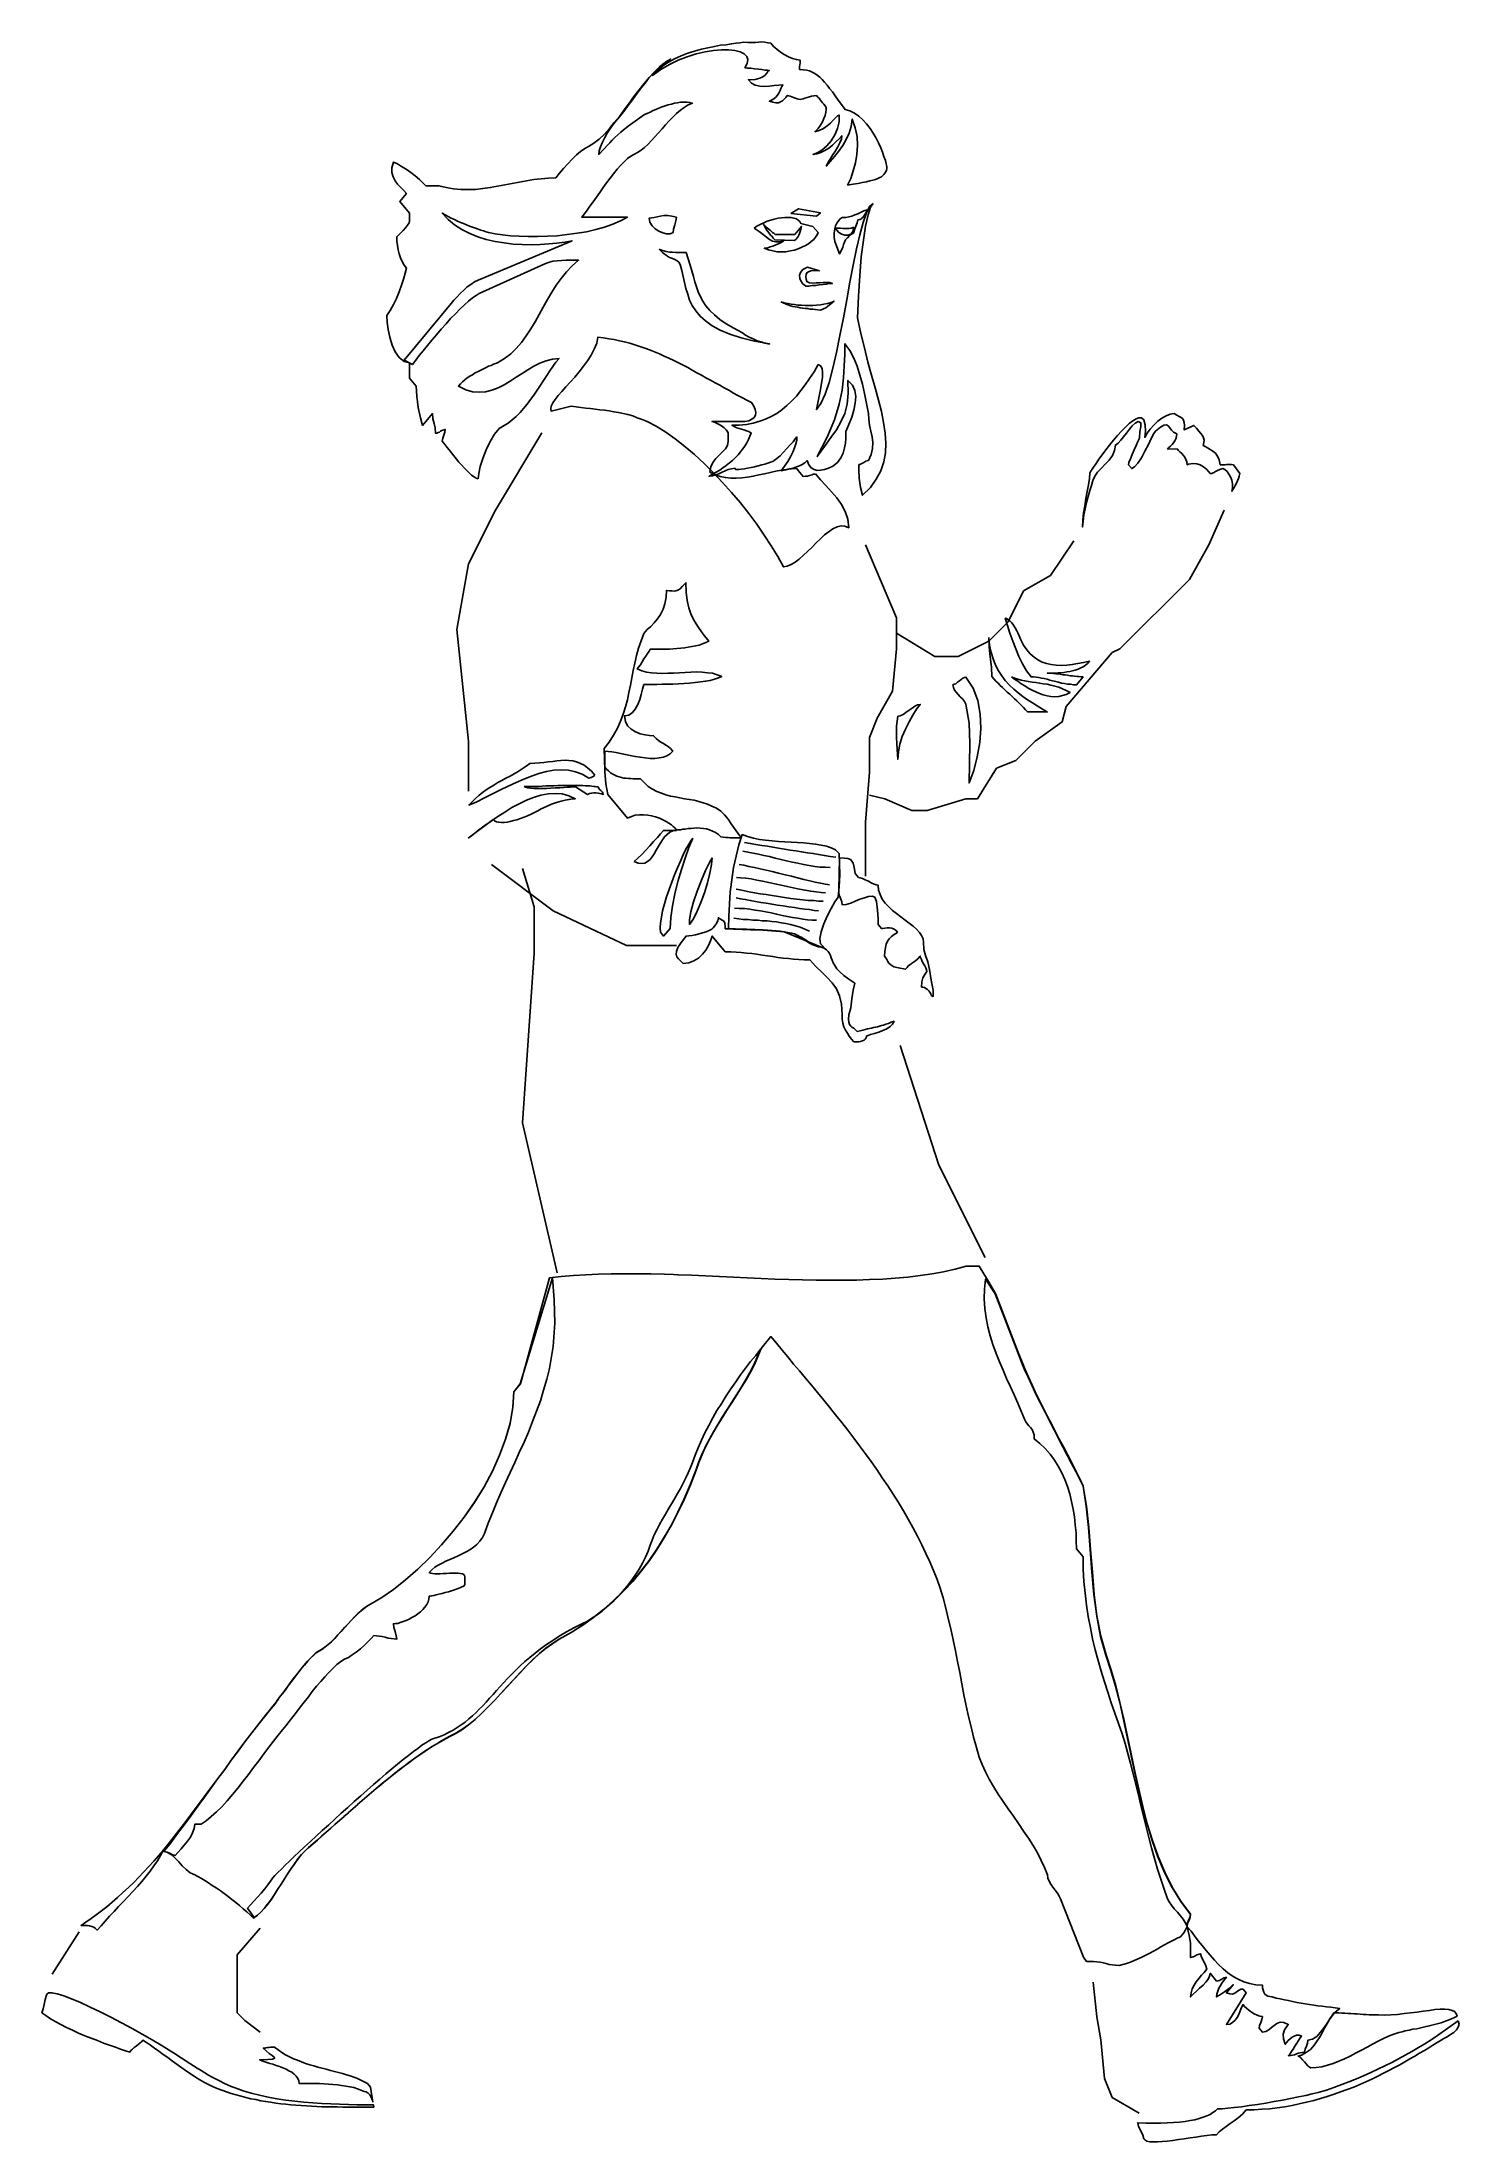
# Model space of a CAD drawing. Extents: x -9 to 154, y -154 to 88.
import ezdxf

# ---------------------------------------------------------------- set-up
doc = ezdxf.new("R2010")
doc.units = 0
doc.header["$LTSCALE"] = 25
doc.layers.get('0').update_dxf_attribs({"linetype": 'CONTINUOUS'})
for name, color, linetype in [('1', 7, 'CONTINUOUS'), ('3', 7, 'CONTINUOUS'), ('4', 7, 'CONTINUOUS'), ('7', 7, 'CONTINUOUS')]:
    doc.layers.add(name, color=color, linetype=linetype)

msp = doc.modelspace()

# ---------------------------------------------------------------- linework, layer by layer
for p, q in [((-4.86, -129.73), (-7.97, -134.61)), ((15.98, -129.29), (13.32, -132.39)), ((13.32, -132.39), (13.32, -135.5)), ((13.32, -135.5), (13.32, -139.04)), ((111.78, -135.5), (112.22, -139.49)), ((13.32, -139.04), (14.21, -139.93)), ((14.21, -139.93), (15.98, -141.26)), ((112.22, -139.49), (112.66, -142.15)), ((112.66, -142.15), (113.11, -146.58)), ((113.11, -146.58), (113.99, -148.79)), ((113.99, -148.79), (117.1, -150.57))]:
    msp.add_line(p, q)
for points in [[(48.36, 42.7), (43.04, 33.83), (39.93, 27.63), (38.6, 20.09), (39.93, 7.24), (39.93, 1.47)], [(126.85, 33.83), (125.08, 29.84), (122.86, 25.85), (114.88, 17.88), (113.99, 17.43), (108.67, 11.23), (108.23, 9.45), (105.12, 7.24), (102.91, 5.02), (100.69, 4.13), (98.47, 0.59), (97.14, 0.59), (92.71, -0.74), (90.93, -0.74), (87.83, 0.59), (86.05, 1.03)], [(85.61, 29.84), (89.16, 21.42), (89.16, 17.88), (88.71, 13), (86.94, 9.9), (86.05, 7.68), (86.05, 3.69), (85.61, -2.07), (85.61, -8.28)], [(89.16, 19.65), (93.59, 16.99), (96.25, 16.99), (99.8, 18.76), (102.02, 20.98), (103.79, 24.52), (106.9, 26.3), (109.56, 30.29)], [(42.59, -6.95), (49.69, -12.27), (58.11, -16.26), (63.88, -16.26)], [(50.13, -53.93), (46.14, -36.65), (47.47, -17.14), (47.47, -11.82), (46.14, -7.39)], [(89.6, -27.78), (94.04, -41.52), (99.36, -52.16)]]:
    msp.add_lwpolyline(points)
at = {"layer": '1', "linetype": 'CONTINUOUS'}
for points in [[(85.8, 68.38), (85.4, 68.23), (85.04, 68.05), (84.71, 67.9), (84.38, 67.77), (84.02, 67.65), (83.69, 67.54), (83.34, 67.49), (82.93, 67.47), (82.7, 67.32), (82.5, 67.11), (82.32, 66.83), (82.17, 66.53), (82.07, 66.12), (81.99, 65.71), (81.99, 65.23), (82.07, 64.72), (82.6, 63.3), (82.83, 63.71), (82.98, 64.06), (83.08, 64.37), (83.19, 64.65), (83.31, 64.9), (83.52, 65.16), (83.82, 65.44), (84.25, 65.71), (84.33, 66.07), (84.51, 66.48), (84.66, 66.86), (84.74, 67.21), (84.96, 67.26), (85.14, 67.34), (85.27, 67.47), (85.4, 67.59), (85.5, 67.77), (85.6, 67.95), (85.7, 68.15), (85.8, 68.38)], [(72.79, 66.25), (73.12, 66.48), (73.5, 66.68), (73.89, 66.86), (74.29, 67.04), (74.7, 67.16), (75.11, 67.29), (75.54, 67.39), (75.94, 67.44), (76.32, 67.49), (76.71, 67.49), (77.04, 67.47), (77.37, 67.42), (77.65, 67.32), (77.87, 67.16), (78.05, 67.01), (78.18, 66.78), (79.53, 66.43), (80.14, 65.74), (80.03, 65.49), (79.86, 65.23), (79.65, 64.95), (79.37, 64.72), (79.04, 64.47), (78.69, 64.27), (78.28, 64.06), (77.85, 63.89), (77.42, 63.73), (76.93, 63.63), (76.45, 63.55), (75.94, 63.53), (75.44, 63.55), (74.95, 63.63), (74.44, 63.76), (73.96, 63.94), (74.14, 63.96), (74.37, 64.01), (74.65, 64.09), (74.95, 64.19), (75.28, 64.32), (75.61, 64.47), (75.92, 64.62), (76.22, 64.8), (75.69, 64.7), (75.28, 64.7), (74.9, 64.77), (74.57, 64.95), (74.22, 65.21), (73.83, 65.51), (73.38, 65.87), (72.79, 66.25)], [(61.87, 63.83), (62.27, 63.68), (62.68, 63.58), (63.06, 63.5), (63.42, 63.48), (63.8, 63.45), (64.18, 63.45), (64.56, 63.45), (64.97, 63.45), (65.22, 62.72), (65.45, 62), (65.63, 61.34), (65.81, 60.68), (65.98, 60.07), (66.16, 59.49), (66.37, 58.93), (66.62, 58.37), (66.9, 57.84), (67.25, 57.3), (67.69, 56.8), (68.22, 56.29), (68.86, 55.75), (69.59, 55.25), (70.46, 54.74), (71.47, 54.2), (71.8, 53.95), (72.21, 53.72), (72.67, 53.52), (73.15, 53.31), (73.61, 53.16), (74.04, 53.03), (74.37, 52.96), (74.57, 52.93), (72.82, 53.26), (71.29, 53.64), (70, 54.05), (68.88, 54.53), (67.97, 55.02), (67.2, 55.58), (66.57, 56.13), (66.09, 56.74), (65.68, 57.35), (65.37, 57.99), (65.15, 58.65), (64.94, 59.31), (64.79, 60), (64.64, 60.68), (64.46, 61.37), (64.28, 62.06), (64.13, 62.34), (63.93, 62.51), (63.67, 62.64), (63.39, 62.77), (63.06, 62.89), (62.71, 63.1), (62.3, 63.4), (61.87, 63.83)], [(80.31, 61.34), (78.92, 61.75), (78.41, 61.5), (78.13, 61.17), (78, 60.84), (78.05, 60.48), (78.18, 60.18), (78.36, 59.9), (78.59, 59.69), (78.79, 59.59), (79.09, 59.59), (79.48, 59.64), (79.88, 59.67), (80.29, 59.74), (80.72, 59.79), (81.13, 59.82), (81.48, 59.87), (81.79, 59.87), (81.48, 60), (81.13, 60.02), (80.72, 60.02), (80.31, 59.97), (79.91, 59.95), (79.53, 59.92), (79.15, 59.97), (78.84, 60.1), (78.76, 60.4), (78.74, 60.68), (78.76, 60.91), (78.87, 61.12), (79.04, 61.24), (79.32, 61.34), (79.76, 61.37), (80.31, 61.34)]]:
    msp.add_lwpolyline(points, dxfattribs=at)
at = {"layer": '3', "linetype": 'CONTINUOUS'}
for points in [[(4.9, -120.49), (5.1, -120.51), (5.28, -120.57), (5.46, -120.64), (5.64, -120.72), (5.79, -120.82), (5.91, -120.87), (6.07, -120.92), (6.19, -120.95), (6.5, -120.59), (6.88, -120.18), (7.24, -119.75), (7.62, -119.29), (7.95, -118.84), (8.2, -118.33), (8.38, -117.85), (8.46, -117.34), (9.19, -117.34), (9.75, -116.96), (10.34, -116.47), (10.95, -115.94), (11.56, -115.33), (12.17, -114.64), (12.78, -113.93), (13.39, -113.2), (14.02, -112.41), (14.63, -111.62), (15.21, -110.83), (15.82, -110.05), (16.41, -109.26), (16.97, -108.5), (17.5, -107.78), (18.04, -107.1), (18.54, -106.49), (18.92, -106.03), (19.31, -105.55), (19.71, -105.01), (20.14, -104.46), (20.58, -103.87), (21.03, -103.29), (21.52, -102.68), (21.97, -102.07), (22.46, -101.48), (22.94, -100.92), (23.4, -100.39), (23.88, -99.88), (24.34, -99.42), (24.79, -98.99), (25.25, -98.64), (25.68, -98.36), (26.12, -98.15), (26.57, -97.87), (27.03, -97.54), (27.51, -97.16), (27.95, -96.78), (28.35, -96.37), (28.73, -95.99), (29.04, -95.64), (29.34, -95.66), (29.67, -95.71), (30, -95.76), (30.36, -95.84), (30.71, -95.94), (31.05, -95.99), (31.38, -96.04), (31.68, -96.07), (31.63, -95.66), (31.5, -95.18), (31.35, -94.7), (31.3, -94.29), (31.53, -94.27), (31.81, -94.24), (32.09, -94.16), (32.42, -94.04), (32.75, -93.91), (33.1, -93.76), (33.43, -93.58), (33.79, -93.38), (34.09, -93.15), (34.4, -92.92), (34.68, -92.64), (34.93, -92.36), (35.14, -92.08), (35.29, -91.78), (35.39, -91.45), (35.42, -91.11), (35.52, -91.11), (35.7, -91.06), (35.95, -91.04), (36.23, -90.96), (36.53, -90.89), (36.89, -90.81), (37.25, -90.71), (37.63, -90.61), (37.98, -90.51), (38.34, -90.38), (38.64, -90.28), (38.95, -90.15), (39.18, -90.05), (39.38, -89.95), (39.48, -89.84), (39.53, -89.74), (39.53, -88.88), (39.48, -88.73), (39.38, -88.62), (39.23, -88.55), (39, -88.5), (38.72, -88.45), (38.41, -88.45), (38.08, -88.45), (37.75, -88.47), (37.4, -88.5), (37.04, -88.52), (36.69, -88.55), (36.38, -88.55), (36.08, -88.55), (35.8, -88.52), (35.59, -88.47), (35.42, -88.4), (35.72, -88.07), (36.08, -87.79), (36.46, -87.53), (36.89, -87.3), (37.32, -87.1), (37.78, -86.9), (38.26, -86.69), (38.74, -86.49), (39.2, -86.26), (39.66, -86.03), (40.09, -85.78), (40.52, -85.47), (40.9, -85.17), (41.23, -84.79), (41.54, -84.38), (41.77, -83.9), (42.2, -82.7), (42.68, -81.54), (43.17, -80.37), (43.67, -79.22), (44.21, -78.05), (44.74, -76.89), (45.25, -75.74), (45.78, -74.57), (46.32, -73.4), (46.82, -72.24), (47.31, -71.04), (47.77, -69.85), (48.2, -68.63), (48.58, -67.41), (48.93, -66.16), (49.24, -64.92), (49.67, -62.4), (49.85, -59.71), (49.8, -57.01), (49.59, -54.5), (45.88, -66.7), (45.15, -67.61), (45.05, -69.41), (44.72, -71.24), (44.21, -73.07), (43.52, -74.9), (42.68, -76.73), (41.72, -78.54), (40.62, -80.32), (39.43, -82.02), (38.19, -83.64), (36.84, -85.19), (35.49, -86.67), (34.09, -88.01), (32.7, -89.23), (31.32, -90.33), (29.98, -91.27), (28.68, -92.03), (28.33, -92.23), (27.97, -92.49), (27.59, -92.79), (27.21, -93.12), (26.83, -93.5), (26.45, -93.91), (26.06, -94.32), (25.68, -94.72), (25.3, -95.16), (24.92, -95.56), (24.54, -95.97), (24.16, -96.35), (23.78, -96.68), (23.4, -96.98), (23.04, -97.24), (22.69, -97.44), (22.38, -97.65), (22.08, -97.92), (21.75, -98.26), (21.39, -98.64), (21.03, -99.04), (20.65, -99.5), (20.3, -99.96), (19.92, -100.44), (19.53, -100.92), (19.18, -101.41), (18.85, -101.89), (18.52, -102.35), (18.19, -102.75), (17.91, -103.16), (17.65, -103.49), (17.43, -103.77), (16.61, -104.79), (15.8, -105.8), (15.01, -106.82), (14.2, -107.86), (13.44, -108.93), (12.65, -109.97), (11.89, -111.04), (11.1, -112.1), (10.34, -113.17), (9.57, -114.24), (8.79, -115.28), (8.02, -116.35), (7.26, -117.39), (6.47, -118.43), (5.69, -119.47), (4.9, -120.49)], [(122.57, -129), (122.39, -128.65), (122.14, -128.26), (121.81, -127.86), (121.48, -127.45), (121.12, -127.07), (120.82, -126.66), (120.54, -126.28), (120.36, -125.93), (119.95, -124.81), (119.57, -123.67), (119.19, -122.5), (118.86, -121.3), (118.51, -120.08), (118.2, -118.89), (117.9, -117.64), (117.59, -116.42), (117.29, -115.2), (117.01, -113.98), (116.7, -112.76), (116.4, -111.57), (116.09, -110.38), (115.79, -109.21), (115.46, -108.06), (115.13, -106.95), (114.69, -105.75), (114.29, -104.58), (113.88, -103.39), (113.47, -102.17), (113.09, -100.97), (112.71, -99.75), (112.36, -98.53), (112.03, -97.29), (111.72, -96.02), (111.47, -94.75), (111.21, -93.45), (111.01, -92.13), (110.86, -90.78), (110.73, -89.41), (110.65, -88.01), (110.63, -86.59), (109.87, -85.68), (109.84, -84.74), (109.82, -83.82), (109.74, -82.91), (109.64, -81.99), (109.48, -81.1), (109.31, -80.21), (109.1, -79.35), (108.85, -78.51), (108.54, -77.7), (108.19, -76.91), (107.78, -76.17), (107.35, -75.46), (106.84, -74.78), (106.28, -74.14), (105.67, -73.56), (105.01, -73.02), (104.99, -72.57), (104.89, -72.24), (104.76, -71.96), (104.58, -71.73), (104.4, -71.52), (104.23, -71.32), (104.05, -71.07), (103.89, -70.76), (103.51, -69.82), (103.13, -68.91), (102.7, -67.97), (102.27, -67.03), (101.84, -66.09), (101.43, -65.12), (101, -64.15), (100.62, -63.19), (100.26, -62.17), (99.96, -61.18), (99.68, -60.14), (99.47, -59.1), (99.35, -58.01), (99.27, -56.91), (99.3, -55.8), (99.42, -54.63), (100.52, -56.33), (103.13, -63.09), (103.49, -64), (103.87, -64.97), (104.3, -65.93), (104.76, -66.92), (105.24, -67.94), (105.72, -68.93), (106.26, -69.95), (106.77, -70.96), (107.3, -71.98), (107.81, -72.97), (108.32, -73.94), (108.82, -74.9), (109.31, -75.84), (109.79, -76.76), (110.22, -77.62), (110.63, -78.46), (110.98, -80.75), (111.24, -83.21), (111.44, -85.75), (111.64, -88.35), (111.87, -90.91), (112.2, -93.4), (112.64, -95.74), (113.25, -97.9), (113.83, -99.65), (114.36, -101.46), (114.85, -103.36), (115.3, -105.29), (115.71, -107.28), (116.14, -109.28), (116.55, -111.29), (117.01, -113.32), (117.46, -115.33), (118, -117.29), (118.58, -119.22), (119.24, -121.1), (120, -122.9), (120.87, -124.61), (121.86, -126.23), (122.98, -127.73), (122.93, -128.06), (122.77, -128.39), (122.65, -128.7), (122.57, -129)], [(15.27, -128.09), (14.53, -126.99), (14.86, -126.61), (15.24, -126.18), (15.67, -125.72), (16.1, -125.27), (16.51, -124.78), (16.87, -124.33), (17.17, -123.89), (17.37, -123.54), (17.65, -123.26), (18.01, -122.9), (18.42, -122.52), (18.85, -122.06), (19.36, -121.61), (19.89, -121.07), (20.47, -120.54), (21.08, -119.96), (21.75, -119.35), (22.41, -118.74), (23.09, -118.07), (23.83, -117.44), (24.54, -116.75), (25.28, -116.09), (26.04, -115.41), (26.78, -114.75), (27.54, -114.09), (28.28, -113.42), (29.01, -112.79), (29.75, -112.15), (30.44, -111.54), (31.12, -110.99), (31.78, -110.43), (32.42, -109.92), (33.03, -109.44), (33.59, -109), (34.09, -108.62), (34.58, -108.27), (35.01, -107.99), (35.36, -107.76), (35.7, -107.58), (35.95, -107.48), (36.56, -107.28), (37.12, -107.05), (37.65, -106.79), (38.16, -106.51), (38.64, -106.23), (39.1, -105.93), (39.56, -105.6), (39.99, -105.24), (40.4, -104.89), (40.8, -104.51), (41.18, -104.12), (41.59, -103.72), (41.97, -103.29), (42.35, -102.85), (42.76, -102.42), (43.17, -101.97), (43.57, -101.51), (44, -101.05), (44.44, -100.57), (44.89, -100.11), (45.38, -99.63), (45.88, -99.12), (46.42, -98.64), (46.98, -98.15), (47.59, -97.67), (48.22, -97.16), (48.91, -96.68), (49.62, -96.2), (50.38, -95.71), (51.2, -95.23), (52.06, -94.75), (52.97, -94.29), (53.53, -94.01), (54.12, -93.66), (54.73, -93.25), (55.31, -92.82), (55.9, -92.31), (56.48, -91.78), (57.04, -91.22), (57.6, -90.61), (58.13, -90), (58.64, -89.34), (59.12, -88.68), (59.56, -87.99), (59.94, -87.3), (60.29, -86.62), (60.6, -85.93), (60.83, -85.25), (61.05, -84.66), (61.31, -84.05), (61.61, -83.47), (61.92, -82.86), (62.25, -82.27), (62.58, -81.69), (62.93, -81.08), (63.27, -80.49), (63.62, -79.91), (63.98, -79.3), (64.31, -78.71), (64.64, -78.13), (64.94, -77.52), (65.22, -76.94), (65.48, -76.33), (65.7, -75.74), (66.01, -74.9), (66.34, -74.04), (66.72, -73.18), (67.13, -72.31), (67.58, -71.47), (68.04, -70.61), (68.52, -69.75), (69.06, -68.91), (69.57, -68.07), (70.13, -67.25), (70.68, -66.44), (71.24, -65.65), (71.8, -64.89), (72.39, -64.13), (72.97, -63.42), (73.53, -62.71), (73.15, -63.62), (72.74, -64.51), (72.29, -65.4), (71.8, -66.26), (71.29, -67.1), (70.76, -67.97), (70.23, -68.8), (69.69, -69.64), (69.13, -70.51), (68.63, -71.35), (68.12, -72.21), (67.64, -73.07), (67.18, -73.94), (66.77, -74.83), (66.39, -75.74), (66.09, -76.66), (65.42, -78.31), (64.74, -79.91), (64.03, -81.46), (63.27, -82.93), (62.45, -84.33), (61.59, -85.7), (60.7, -87), (59.76, -88.22), (58.77, -89.41), (57.73, -90.53), (56.63, -91.6), (55.49, -92.59), (54.3, -93.55), (53.05, -94.44), (51.73, -95.28), (50.36, -96.07), (49.59, -96.55), (48.83, -97.11), (48.1, -97.72), (47.33, -98.41), (46.6, -99.14), (45.86, -99.93), (45.12, -100.72), (44.39, -101.51), (43.65, -102.32), (42.91, -103.11), (42.17, -103.87), (41.44, -104.61), (40.7, -105.29), (39.94, -105.93), (39.18, -106.49), (38.41, -106.95), (37.88, -107.2), (37.35, -107.48), (36.81, -107.78), (36.31, -108.09), (35.75, -108.42), (35.21, -108.77), (34.68, -109.13), (34.15, -109.49), (33.61, -109.87), (33.08, -110.27), (32.54, -110.68), (31.99, -111.09), (31.45, -111.49), (30.92, -111.93), (30.38, -112.36), (29.85, -112.82), (29.32, -113.25), (28.78, -113.7), (28.25, -114.16), (27.72, -114.62), (27.18, -115.08), (26.65, -115.53), (26.14, -116.02), (25.61, -116.47), (25.1, -116.93), (24.57, -117.39), (24.06, -117.85), (23.55, -118.28), (23.04, -118.74), (22.53, -119.17), (22.02, -119.6), (21.54, -120.03), (21.14, -120.41), (20.73, -120.84), (20.32, -121.35), (19.92, -121.89), (19.53, -122.45), (19.15, -123.03), (18.75, -123.64), (18.37, -124.25), (17.98, -124.86), (17.6, -125.44), (17.22, -126), (16.84, -126.54), (16.46, -127.02), (16.05, -127.45), (15.67, -127.81), (15.27, -128.09)], [(135.35, -144.02), (135.5, -144.07), (135.68, -144.22), (135.89, -144.45), (136.09, -144.68), (136.29, -144.93), (136.5, -145.16), (136.67, -145.31), (136.83, -145.37), (137.46, -145.34), (138.1, -145.24), (138.76, -145.06), (139.42, -144.86), (140.05, -144.6), (140.71, -144.32), (141.37, -144.02), (142.04, -143.66), (142.67, -143.33), (143.31, -142.98), (143.94, -142.65), (144.58, -142.32), (145.19, -142.01), (145.77, -141.73), (146.38, -141.5), (146.94, -141.3), (147.32, -141.22), (147.7, -141.12), (148.13, -141.05), (148.57, -140.94), (149.02, -140.87), (149.48, -140.77), (149.96, -140.64), (150.45, -140.54), (150.9, -140.44), (151.36, -140.31), (151.82, -140.18), (152.22, -140.03), (152.63, -139.9), (153.01, -139.75), (153.34, -139.6), (153.65, -139.42), (153.57, -139.11), (153.37, -138.89), (153.09, -138.76), (152.71, -138.66), (152.25, -138.63), (151.72, -138.63), (151.11, -138.68), (150.47, -138.76), (149.76, -138.86), (149.05, -138.96), (148.31, -139.06), (147.55, -139.14), (146.79, -139.24), (146.02, -139.29), (145.31, -139.32), (144.6, -139.29), (144.37, -139.29), (144.12, -139.29), (143.84, -139.27), (143.53, -139.27), (143.2, -139.24), (142.87, -139.22), (142.52, -139.19), (142.16, -139.17), (141.81, -139.17), (141.45, -139.14), (141.07, -139.11), (140.74, -139.09), (140.38, -139.09), (140.05, -139.06), (139.75, -139.06), (139.47, -139.06), (139.27, -139.34), (139.06, -139.65), (138.86, -140), (138.66, -140.36), (138.45, -140.74), (138.25, -141.12), (138.05, -141.5), (137.82, -141.88), (137.56, -142.27), (137.33, -142.62), (137.05, -142.95), (136.78, -143.26), (136.44, -143.51), (136.11, -143.74), (135.76, -143.92), (135.35, -144.02)], [(28.94, -149.33), (28.68, -147.6), (28.3, -147.17), (27.95, -146.97), (27.56, -146.79), (27.16, -146.61), (26.75, -146.46), (26.32, -146.31), (25.89, -146.18), (25.43, -146.03), (24.97, -145.9), (24.51, -145.8), (24.06, -145.67), (23.57, -145.54), (23.09, -145.42), (22.61, -145.29), (22.13, -145.16), (21.67, -145.01), (21.19, -144.86), (20.73, -144.68), (20.25, -144.5), (19.79, -144.32), (19.33, -144.09), (18.9, -143.87), (18.47, -143.61), (18.04, -143.31), (17.63, -142.98), (17.5, -142.98), (17.35, -142.98), (17.17, -143), (16.99, -143.03), (16.82, -143.05), (16.64, -143.08), (16.49, -143.1), (16.33, -143.1), (16.66, -143.43), (17.02, -143.71), (17.35, -143.94), (17.58, -144.15), (17.63, -144.27), (17.4, -144.37), (16.87, -144.43), (15.93, -144.45), (16.15, -144.55), (16.41, -144.65), (16.74, -144.76), (17.07, -144.86), (17.43, -144.96), (17.81, -145.09), (18.19, -145.21), (18.57, -145.37), (18.95, -145.52), (19.28, -145.7), (19.61, -145.87), (19.89, -146.1), (20.12, -146.33), (20.3, -146.58), (20.4, -146.86), (20.45, -147.17), (20.88, -147.17), (21.34, -147.17), (21.82, -147.17), (22.3, -147.19), (22.79, -147.19), (23.3, -147.22), (23.83, -147.25), (24.34, -147.27), (24.85, -147.32), (25.33, -147.4), (25.81, -147.47), (26.29, -147.55), (26.73, -147.65), (27.16, -147.78), (27.56, -147.93), (27.92, -148.08), (28.17, -148.14), (28.4, -148.29), (28.58, -148.49), (28.71, -148.69), (28.81, -148.92), (28.89, -149.13), (28.94, -149.28), (28.94, -149.33)]]:
    msp.add_lwpolyline(points, dxfattribs=at)
at = {"layer": '4', "linetype": 'CONTINUOUS'}
for points in [[(71.29, -3.86), (70.91, -3.35), (70.53, -2.82), (70.15, -2.26), (69.8, -1.72), (69.39, -1.24), (68.96, -0.83), (68.47, -0.48), (67.94, -0.25), (67.43, -0.02), (66.92, 0.16), (66.42, 0.31), (65.88, 0.44), (65.32, 0.54), (64.79, 0.61), (64.26, 0.72), (63.7, 0.82), (63.16, 0.92), (62.63, 1.07), (62.12, 1.25), (61.61, 1.45), (61.11, 1.71), (60.62, 2.04), (60.17, 2.44), (59.73, 2.9), (59.45, 2.9), (59.17, 2.9), (58.89, 2.9), (58.62, 2.93), (58.34, 2.95), (58.06, 2.98), (57.8, 3), (57.52, 3.08), (57.27, 3.13), (57.01, 3.23), (56.76, 3.33), (56.53, 3.46), (56.28, 3.61), (56.05, 3.82), (55.82, 4.02), (55.62, 4.25), (55.62, 6.08), (56, 6.05), (56.43, 6), (56.91, 5.92), (57.42, 5.82), (57.98, 5.7), (58.54, 5.59), (59.12, 5.49), (59.68, 5.39), (60.27, 5.31), (60.83, 5.26), (61.36, 5.26), (61.87, 5.31), (62.35, 5.39), (62.76, 5.54), (63.14, 5.77), (63.44, 6.08), (63.16, 6.38), (62.91, 6.61), (62.63, 6.79), (62.35, 6.97), (62.07, 7.14), (61.79, 7.32), (61.51, 7.55), (61.23, 7.86), (60.77, 7.88), (60.24, 7.96), (59.68, 8.08), (59.15, 8.31), (58.64, 8.62), (58.23, 9.02), (57.98, 9.51), (57.88, 10.14), (58.39, 10.24), (58.79, 10.52), (59.12, 10.93), (59.4, 11.44), (59.63, 12.02), (59.81, 12.61), (59.96, 13.22), (60.11, 13.75), (60.57, 13.75), (61.05, 13.75), (61.61, 13.75), (62.2, 13.78), (62.81, 13.78), (63.44, 13.8), (64.08, 13.83), (64.74, 13.88), (65.37, 13.9), (66.01, 13.98), (66.62, 14.06), (67.2, 14.13), (67.74, 14.23), (68.25, 14.36), (68.68, 14.51), (69.06, 14.67), (68.55, 14.89), (67.99, 15.05), (67.41, 15.12), (66.8, 15.17), (66.19, 15.2), (65.53, 15.17), (64.87, 15.15), (64.21, 15.12), (63.54, 15.07), (62.88, 15.05), (62.25, 15.02), (61.61, 15.05), (61, 15.1), (60.42, 15.17), (59.86, 15.33), (59.35, 15.56), (59.5, 15.76), (59.71, 16.04), (59.91, 16.37), (60.11, 16.7), (60.32, 17.03), (60.52, 17.33), (60.7, 17.61), (60.85, 17.82), (61.28, 17.82), (61.72, 17.82), (62.15, 17.82), (62.58, 17.84), (63.04, 17.84), (63.47, 17.87), (63.9, 17.89), (64.36, 17.94), (64.79, 17.97), (65.22, 18.05), (65.63, 18.12), (66.06, 18.2), (66.47, 18.3), (66.85, 18.43), (67.23, 18.58), (67.58, 18.73), (66.92, 19.54), (66.39, 20.31), (65.93, 21.04), (65.55, 21.78), (65.27, 22.57), (65.09, 23.41), (64.97, 24.37), (64.94, 25.47), (64.56, 25.06), (64.28, 24.78), (64.03, 24.6), (63.8, 24.52), (63.6, 24.5), (63.34, 24.52), (63.06, 24.55), (62.71, 24.58), (62.66, 23.79), (62.53, 23.05), (62.32, 22.42), (62.02, 21.83), (61.69, 21.32), (61.31, 20.84), (60.9, 20.43), (60.5, 20.08), (60.11, 19.62), (59.78, 18.78), (59.5, 17.92), (59.28, 17.08), (59.07, 16.22), (58.89, 15.38), (58.74, 14.51), (58.56, 13.67), (58.39, 12.84), (58.21, 12), (57.98, 11.18), (57.73, 10.35), (57.42, 9.53), (57.07, 8.75), (56.63, 7.93), (56.12, 7.14), (55.54, 6.38), (55.57, 5.19), (55.62, 3.76), (55.74, 2.32), (55.97, 1.12), (58.23, -1.62), (58.67, -1.42), (59.12, -1.29), (59.61, -1.22), (60.06, -1.22), (60.55, -1.27), (61, -1.34), (61.46, -1.47), (61.89, -1.62), (62.3, -1.8), (62.66, -2), (62.99, -2.18), (63.27, -2.38), (63.49, -2.56), (63.67, -2.71), (63.8, -2.87), (63.82, -2.97), (64.05, -2.97), (64.31, -2.94), (64.59, -2.89), (64.87, -2.87), (65.2, -2.82), (65.53, -2.79), (65.86, -2.77), (66.21, -2.74), (66.57, -2.77), (66.95, -2.79), (67.31, -2.84), (67.66, -2.94), (68.02, -3.1), (68.35, -3.27), (68.68, -3.5), (68.98, -3.78), (69.49, -3.83), (69.82, -3.86), (70.02, -3.88), (70.2, -3.88), (70.35, -3.88), (70.56, -3.88), (70.86, -3.88), (71.27, -3.88), (71.27, -3.91), (71.29, -3.86)], [(101.66, 21.4), (101.94, 20.54), (102.22, 19.65), (102.55, 18.76), (102.88, 17.87), (103.23, 16.98), (103.67, 16.14), (104.12, 15.35), (104.66, 14.64), (104.94, 14.64), (105.24, 14.59), (105.55, 14.56), (105.85, 14.49), (106.16, 14.44), (106.49, 14.36), (106.79, 14.26), (107.12, 14.18), (107.48, 14.11), (107.81, 14.01), (108.14, 13.93), (108.49, 13.88), (108.85, 13.8), (109.18, 13.78), (109.54, 13.73), (109.89, 13.73), (110.63, 14.64), (110.4, 14.64), (110.17, 14.67), (109.94, 14.69), (109.66, 14.72), (109.41, 14.74), (109.13, 14.77), (108.85, 14.82), (108.57, 14.87), (108.29, 14.89), (108.01, 14.95), (107.76, 14.97), (107.48, 15), (107.22, 15.02), (106.97, 15.05), (106.74, 15.07), (106.51, 15.07), (106.79, 15.07), (107.1, 15.07), (107.43, 15.07), (107.76, 15.1), (108.09, 15.12), (108.42, 15.15), (108.75, 15.2), (109.1, 15.25), (109.43, 15.33), (109.74, 15.4), (110.07, 15.53), (110.37, 15.66), (110.65, 15.81), (110.93, 15.99), (111.16, 16.19), (111.39, 16.44), (110.7, 16.29), (110.02, 16.17), (109.38, 16.06), (108.75, 15.99), (108.14, 15.96), (107.53, 15.99), (106.97, 16.06), (106.44, 16.17), (105.93, 16.34), (105.44, 16.6), (104.99, 16.9), (104.56, 17.28), (104.15, 17.74), (103.79, 18.27), (103.46, 18.91), (103.16, 19.62), (103.01, 19.95), (102.83, 20.28), (102.62, 20.59), (102.42, 20.87), (102.19, 21.07), (101.99, 21.25), (101.81, 21.35), (101.66, 21.4)], [(99.78, 19.16), (99.83, 18.07), (99.96, 16.93), (100.08, 15.76), (100.13, 14.67), (100.36, 14.41), (100.59, 14.16), (100.85, 13.9), (101.1, 13.65), (101.38, 13.4), (101.63, 13.14), (101.91, 12.89), (102.19, 12.63), (102.47, 12.38), (102.75, 12.12), (103.03, 11.87), (103.28, 11.62), (103.56, 11.36), (103.79, 11.11), (104.02, 10.85), (104.25, 10.6), (106.51, 10.6), (105.95, 10.93), (105.37, 11.29), (104.81, 11.64), (104.25, 12), (103.69, 12.38), (103.16, 12.79), (102.65, 13.24), (102.17, 13.7), (101.68, 14.21), (101.28, 14.74), (100.9, 15.35), (100.57, 15.99), (100.29, 16.7), (100.06, 17.44), (99.88, 18.27), (99.78, 19.16)], [(95.66, 13.73), (95.81, 13.78), (95.99, 13.85), (96.2, 14.01), (96.4, 14.18), (96.6, 14.34), (96.81, 14.49), (96.98, 14.56), (97.16, 14.62), (98, 13.34), (98.53, 11.9), (98.81, 10.35), (98.89, 8.72), (98.76, 7.07), (98.46, 5.42), (98.05, 3.87), (97.52, 2.44), (97.57, 4.63), (97.62, 6.97), (97.52, 9.3), (97.16, 11.49), (96.98, 11.79), (96.75, 12.1), (96.5, 12.35), (96.27, 12.61), (96.02, 12.86), (95.84, 13.12), (95.71, 13.42), (95.66, 13.73)], [(102.4, 14.64), (102.75, 14.39), (103.13, 14.13), (103.51, 13.85), (103.92, 13.6), (104.33, 13.34), (104.76, 13.12), (105.19, 12.91), (105.62, 12.73), (106.05, 12.58), (106.51, 12.46), (106.94, 12.38), (107.4, 12.35), (107.83, 12.38), (108.27, 12.48), (108.7, 12.61), (109.13, 12.84), (108.7, 13.07), (108.27, 13.27), (107.83, 13.45), (107.4, 13.57), (106.94, 13.67), (106.51, 13.78), (106.05, 13.85), (105.62, 13.93), (105.19, 13.98), (104.76, 14.03), (104.33, 14.11), (103.92, 14.18), (103.51, 14.26), (103.13, 14.36), (102.75, 14.49), (102.4, 14.64)], [(89.31, 10.12), (89.61, 10.17), (89.92, 10.32), (90.25, 10.55), (90.61, 10.8), (90.96, 11.03), (91.29, 11.26), (91.6, 11.41), (91.9, 11.46), (91.47, 10.91), (91.04, 10.22), (90.61, 9.46), (90.2, 8.64), (89.84, 7.78), (89.56, 6.89), (89.39, 6.03), (89.31, 5.16), (89.26, 6.31), (89.18, 7.65), (89.16, 8.97), (89.31, 10.12)], [(54.47, 3.33), (54.07, 3.79), (53.63, 4.17), (53.23, 4.48), (52.8, 4.68), (52.36, 4.86), (51.93, 4.96), (51.47, 5.01), (51.04, 5.04), (50.56, 5.01), (50.1, 4.96), (49.62, 4.91), (49.11, 4.86), (48.6, 4.78), (48.1, 4.73), (47.56, 4.71), (47, 4.68), (46.55, 4.35), (46.09, 4.04), (45.63, 3.76), (45.17, 3.49), (44.72, 3.23), (44.23, 2.98), (43.78, 2.72), (43.32, 2.47), (42.86, 2.19), (42.4, 1.91), (41.97, 1.63), (41.54, 1.33), (41.13, 1), (40.73, 0.66), (40.35, 0.28), (39.99, -0.12), (40.9, 0.28), (41.79, 0.72), (42.71, 1.17), (43.62, 1.63), (44.51, 2.06), (45.4, 2.49), (46.29, 2.88), (47.18, 3.23), (48.04, 3.51), (48.91, 3.74), (49.75, 3.89), (50.59, 3.94), (51.42, 3.89), (52.24, 3.71), (53.02, 3.43), (53.79, 3), (54.04, 3.05), (54.27, 3.18), (54.42, 3.28), (54.47, 3.33)], [(39.89, -3.91), (40.47, -3.48), (41.11, -2.97), (41.82, -2.46), (42.53, -1.95), (43.32, -1.42), (44.11, -0.91), (44.92, -0.4), (45.76, 0.03), (46.6, 0.44), (47.43, 0.77), (48.27, 1.02), (49.11, 1.17), (49.92, 1.22), (50.71, 1.17), (51.47, 0.97), (52.21, 0.61), (51.88, 0.59), (51.5, 0.54), (51.07, 0.46), (50.59, 0.33), (50.05, 0.18), (49.49, -0.02), (48.91, -0.28), (48.3, -0.55), (47.92, -0.76), (47.54, -0.96), (47.13, -1.14), (46.72, -1.34), (46.32, -1.49), (45.91, -1.65), (45.5, -1.8), (45.12, -1.9), (44.74, -2), (44.39, -2.08), (44.03, -2.1), (43.72, -2.1), (43.42, -2.08), (43.17, -2.03), (42.94, -1.93), (42.76, -1.77), (39.89, -3.91)], [(46.32, 2.01), (46.7, 2.01), (47.1, 2.01), (47.54, 2.04), (47.97, 2.04), (48.4, 2.06), (48.86, 2.09), (49.32, 2.09), (49.77, 2.11), (50.2, 2.14), (50.66, 2.14), (51.09, 2.16), (51.53, 2.16), (51.93, 2.16), (52.34, 2.16), (52.72, 2.16), (53.08, 2.14), (53.38, 2.11), (53.63, 2.11), (53.89, 2.09), (54.12, 2.06), (54.35, 2.04), (54.52, 2.01), (54.7, 1.99), (54.85, 1.99), (54.96, 1.73), (55.16, 1.55), (55.34, 1.38), (55.44, 1.12), (55.24, 1.17), (55.03, 1.22), (54.83, 1.27), (54.6, 1.3), (54.35, 1.3), (54.12, 1.27), (53.86, 1.22), (53.61, 1.1), (52.26, 1.99), (52.16, 1.99), (51.96, 1.99), (51.65, 1.96), (51.3, 1.94), (50.89, 1.91), (50.43, 1.88), (49.92, 1.86), (49.42, 1.83), (48.91, 1.81), (48.4, 1.78), (47.92, 1.78), (47.49, 1.81), (47.08, 1.83), (46.75, 1.86), (46.49, 1.94), (46.32, 2.01)], [(59, -6.6), (59.43, -6.22), (59.89, -5.79), (60.34, -5.31), (60.8, -4.8), (61.23, -4.32), (61.66, -3.83), (62.02, -3.4), (62.35, -3.02), (63.85, -3.02), (63.44, -3.07), (63.09, -3.22), (62.78, -3.48), (62.5, -3.76), (62.25, -4.11), (61.99, -4.52), (61.77, -4.9), (61.54, -5.31), (61.31, -5.71), (61.08, -6.07), (60.83, -6.37), (60.52, -6.6), (60.22, -6.78), (59.86, -6.83), (59.45, -6.78), (59, -6.6)], [(65.73, -3.91), (65.5, -4.24), (65.25, -4.67), (64.94, -5.2), (64.64, -5.84), (64.31, -6.55), (63.98, -7.34), (63.65, -8.15), (63.32, -8.97), (63.01, -9.83), (62.73, -10.67), (62.48, -11.48), (62.27, -12.27), (62.12, -13.01), (62.02, -13.67), (61.99, -14.25), (62.02, -14.73), (62.38, -15.19), (63.14, -14.3), (63.21, -13.06), (63.39, -11.71), (63.67, -10.34), (64.03, -8.91), (64.43, -7.54), (64.87, -6.22), (65.3, -5), (65.73, -3.91)], [(71.68, -4.42), (72.34, -4.52), (73, -4.65), (73.66, -4.75), (74.32, -4.85), (74.95, -4.95), (75.61, -5.08), (76.27, -5.18), (76.93, -5.28), (77.6, -5.38), (78.26, -5.48), (78.92, -5.59), (79.58, -5.69), (80.21, -5.81), (80.87, -5.92), (81.53, -6.02), (82.19, -6.12)], [(67.97, -6.17), (67.89, -6.96), (67.71, -7.95), (67.43, -9.04), (67.08, -10.19), (66.67, -11.3), (66.24, -12.32), (65.81, -13.21), (65.37, -13.84), (65.35, -13.29), (65.5, -12.4), (65.83, -11.25), (66.24, -10.01), (66.72, -8.74), (67.2, -7.62), (67.64, -6.73), (67.97, -6.17)], [(71.09, -6.93), (71.62, -7.03), (72.18, -7.16), (72.82, -7.29), (73.48, -7.44), (74.16, -7.59), (74.88, -7.77), (75.61, -7.95), (76.35, -8.13), (77.09, -8.3), (77.8, -8.48), (78.51, -8.66), (79.2, -8.81), (79.83, -8.97), (80.44, -9.09), (81, -9.22), (81.48, -9.3)], [(71.5, -5.43), (72.08, -5.54), (72.67, -5.64), (73.28, -5.76), (73.91, -5.92), (74.55, -6.04), (75.21, -6.22), (75.87, -6.37), (76.53, -6.53), (77.16, -6.68), (77.82, -6.81), (78.48, -6.93), (79.12, -7.06), (79.76, -7.16), (80.37, -7.24), (80.95, -7.26), (81.53, -7.29)], [(70.76, -8.46), (71.27, -8.48), (71.85, -8.53), (72.46, -8.61), (73.1, -8.74), (73.76, -8.86), (74.47, -9.02), (75.16, -9.17), (75.89, -9.32), (76.6, -9.47), (77.29, -9.63), (78, -9.78), (78.66, -9.91), (79.3, -10.03), (79.91, -10.11), (80.49, -10.16), (81, -10.19)], [(70.53, -11.96), (71.09, -11.99), (71.7, -12.01), (72.29, -12.09), (72.9, -12.19), (73.53, -12.29), (74.14, -12.4), (74.77, -12.52), (75.38, -12.65), (76.02, -12.8), (76.63, -12.93), (77.21, -13.03), (77.82, -13.13), (78.38, -13.23), (78.94, -13.31), (79.48, -13.34), (79.98, -13.36)], [(70.71, -9.78), (71.17, -9.88), (71.68, -9.96), (72.23, -10.08), (72.84, -10.19), (73.5, -10.31), (74.16, -10.41), (74.88, -10.52), (75.59, -10.64), (76.3, -10.74), (77.01, -10.85), (77.7, -10.92), (78.38, -11), (79.02, -11.07), (79.65, -11.1), (80.21, -11.15), (80.75, -11.15)], [(70.71, -10.79), (71.22, -10.9), (71.78, -10.97), (72.34, -11.07), (72.95, -11.2), (73.56, -11.3), (74.19, -11.4), (74.85, -11.51), (75.49, -11.61), (76.15, -11.71), (76.78, -11.81), (77.42, -11.91), (78.03, -11.99), (78.61, -12.07), (79.17, -12.14), (79.7, -12.22), (80.21, -12.27)], [(76.25, -14.68), (76.25, -14.68), (75.77, -14.66), (75.28, -14.61), (74.8, -14.58), (74.32, -14.53), (73.83, -14.5), (73.35, -14.48), (72.87, -14.48), (72.36, -14.45), (71.88, -14.43), (71.4, -14.43), (70.91, -14.4), (70.43, -14.38), (69.95, -14.35), (69.47, -14.33), (69.47, -14.02), (69.44, -13.82), (69.41, -13.64), (69.36, -13.54), (69.26, -13.44), (69.13, -13.34), (68.93, -13.23), (68.68, -13.08), (68.65, -13.26), (68.63, -13.41), (68.55, -13.56), (68.45, -13.74), (68.35, -13.89), (68.22, -14.05), (68.07, -14.23), (67.92, -14.4), (67.61, -14.53), (67.28, -14.68), (66.87, -14.81), (66.47, -14.94), (66.03, -15.04), (65.65, -15.11), (65.27, -15.17), (64.97, -15.19), (64.38, -15.93), (64.03, -16.51), (63.85, -16.94), (63.82, -17.27), (63.9, -17.55), (64.1, -17.78), (64.33, -18.04), (64.61, -18.34), (65.27, -18.27), (65.86, -18.04), (66.39, -17.71), (66.85, -17.27), (67.23, -16.79), (67.53, -16.26), (67.79, -15.72), (67.97, -15.19), (69.47, -16.99), (70.1, -16.99), (70.71, -17.05), (71.32, -17.07), (71.93, -17.15), (72.54, -17.2), (73.12, -17.27), (73.73, -17.38), (74.32, -17.45), (74.93, -17.53), (75.51, -17.63), (76.12, -17.71), (76.73, -17.76), (77.34, -17.83), (77.95, -17.86), (78.56, -17.91), (79.2, -17.91), (79.88, -18.67), (80.57, -19.33), (81.2, -19.94), (81.76, -20.55), (82.25, -21.24), (82.6, -22.05), (82.86, -23.02), (82.93, -24.24), (82.93, -24.75), (83.01, -25.18), (83.13, -25.61), (83.31, -25.99), (83.52, -26.35), (83.74, -26.68), (84, -27.03), (84.28, -27.36), (84.53, -27.36), (84.81, -27.34), (85.04, -27.31), (85.27, -27.24), (85.45, -27.16), (85.57, -27.03), (85.68, -26.88), (85.7, -26.68), (86.16, -26.52), (86.64, -26.37), (87.12, -26.22), (87.61, -26.04), (88.06, -25.84), (88.45, -25.58), (88.72, -25.3), (88.9, -24.97), (88.55, -25.1), (88.24, -25.23), (87.94, -25.33), (87.68, -25.41), (87.43, -25.48), (87.2, -25.53), (86.97, -25.61), (86.77, -25.66), (86.54, -25.71), (86.31, -25.76), (86.08, -25.81), (85.83, -25.86), (85.57, -25.91), (85.29, -25.99), (84.99, -26.07), (84.63, -26.14), (84.43, -25.94), (84.25, -25.79), (84.05, -25.66), (83.9, -25.53), (83.77, -25.35), (83.67, -25.1), (83.64, -24.75), (83.67, -24.24), (83.9, -23.42), (84.02, -22.41), (84.18, -21.42), (84.38, -20.6), (83.67, -20.15), (83.11, -19.71), (82.65, -19.31), (82.32, -18.93), (82.07, -18.57), (81.89, -18.27), (81.76, -17.96), (81.66, -17.68), (81.56, -17.43), (81.46, -17.17), (81.31, -16.97), (81.13, -16.77), (80.85, -16.59), (80.49, -16.44), (80.44, -16.41), (80.44, -16.41), (76.25, -14.68)], [(70.46, -13.13), (71.02, -13.21), (71.55, -13.26), (72.11, -13.29), (72.64, -13.34), (73.2, -13.36), (73.73, -13.41), (74.29, -13.44), (74.83, -13.49), (75.38, -13.56), (75.92, -13.64), (76.45, -13.74), (76.99, -13.84), (77.54, -14), (78.08, -14.17), (78.61, -14.38), (79.15, -14.61)], [(79.53, -16.18), (79.45, -16.16), (79.4, -16.13), (79.25, -16), (79.02, -15.83), (78.76, -15.67), (78.51, -15.5), (78.21, -15.32), (77.98, -15.22), (77.9, -15.17), (77.57, -14.99), (77.42, -14.91), (77.42, -14.91), (79.53, -16.18)], [(79.53, -16.18), (80.03, -16.28), (80.44, -16.41), (80.44, -16.41), (79.53, -16.18)], [(4.82, -120.36), (4.52, -120.95), (4.16, -121.56), (3.75, -122.14), (3.32, -122.75), (2.84, -123.33), (2.36, -123.92), (1.85, -124.5), (1.32, -125.09), (0.78, -125.67), (0.22, -126.26), (-0.31, -126.82), (-0.84, -127.38), (-1.35, -127.93), (-1.86, -128.49), (-2.34, -129.03), (-2.78, -129.53), (-2.98, -129.36), (-3.18, -129.2), (-3.41, -129.1), (-3.66, -129.05), (-3.89, -129), (-4.15, -128.98), (-4.4, -128.98), (-4.63, -128.98), (-4.07, -128.62), (-3.49, -128.21), (-2.88, -127.78), (-2.27, -127.32), (-1.66, -126.84), (-1.05, -126.31), (-0.44, -125.77), (0.17, -125.22), (0.81, -124.63), (1.42, -124.05), (2, -123.44), (2.59, -122.83), (3.17, -122.22), (3.75, -121.58), (4.29, -120.97), (4.82, -120.36)], [(139.57, -139.06), (139.65, -138.96), (140.15, -138.53), (139.65, -138.48), (139.14, -138.4), (138.63, -138.35), (138.15, -138.28), (137.64, -138.23), (137.16, -138.15), (136.67, -138.07), (136.19, -138), (135.71, -137.92), (135.23, -137.84), (134.74, -137.74), (134.26, -137.64), (133.8, -137.54), (133.32, -137.44), (132.86, -137.34), (132.38, -137.21), (132.13, -137.18), (131.9, -137.13), (131.69, -137.01), (131.54, -136.88), (131.41, -136.68), (131.34, -136.45), (131.29, -136.17), (131.26, -135.86), (130.5, -135.81), (129.79, -135.68), (129.13, -135.46), (128.49, -135.18), (127.88, -134.85), (127.3, -134.44), (126.76, -133.98), (126.23, -133.5), (125.75, -132.97), (125.26, -132.43), (124.78, -131.87), (124.35, -131.31), (123.89, -130.75), (123.46, -130.2), (123.05, -129.66), (122.62, -129.15), (122.85, -130.14), (122.98, -130.98), (123, -131.77), (123, -132.69), (123.16, -132.66), (123.28, -132.61), (123.43, -132.56), (123.59, -132.46), (123.71, -132.38), (123.87, -132.33), (123.99, -132.28), (124.15, -132.25), (124.27, -132.66), (124.53, -133.14), (124.76, -133.63), (124.88, -134.03), (124.58, -134.39), (124.27, -134.72), (123.97, -135.07), (123.66, -135.46), (123.41, -135.86), (123.18, -136.27), (123.05, -136.73), (123, -137.21), (123.31, -136.88), (123.69, -136.55), (124.04, -136.19), (124.43, -135.86), (124.76, -135.51), (125.01, -135.18), (125.19, -134.82), (125.26, -134.49), (126, -135.4), (126.15, -135.38), (126.31, -135.33), (126.43, -135.25), (126.59, -135.18), (126.71, -135.1), (126.84, -135.02), (126.99, -134.97), (127.12, -134.95), (126.97, -135.15), (126.79, -135.38), (126.61, -135.63), (126.43, -135.91), (126.26, -136.22), (126.13, -136.55), (126.03, -136.88), (126, -137.21), (126.46, -136.95), (126.92, -136.62), (127.35, -136.27), (127.7, -135.96), (127.91, -135.79), (127.91, -135.81), (127.65, -136.09), (127.12, -136.75), (127.5, -136.85), (127.78, -136.88), (128.03, -136.83), (128.21, -136.7), (128.39, -136.57), (128.57, -136.45), (128.77, -136.34), (129.03, -136.32), (129.38, -136.75), (127.12, -140.38), (127.5, -140.33), (127.83, -140.16), (128.11, -139.9), (128.34, -139.57), (128.54, -139.22), (128.72, -138.83), (128.87, -138.45), (129.03, -138.1), (129.2, -138.3), (129.43, -138.5), (129.69, -138.73), (129.99, -138.96), (130.32, -139.17), (130.65, -139.32), (130.96, -139.42), (131.26, -139.47), (131.21, -139.8), (131.08, -140.16), (130.93, -140.49), (130.88, -140.82), (131.26, -141.27), (131.64, -141.2), (132, -140.99), (132.3, -140.74), (132.61, -140.49), (132.94, -140.26), (133.29, -140.13), (133.73, -140.16), (134.23, -140.38), (133.8, -140.99), (133.65, -141.5), (133.68, -142.04), (133.88, -142.65), (134.03, -142.47), (134.21, -142.24), (134.44, -142.04), (134.67, -141.83), (134.92, -141.71), (135.2, -141.6), (135.48, -141.63), (135.76, -141.73), (135.61, -141.93), (135.43, -142.21), (135.23, -142.54), (135, -142.88), (134.79, -143.21), (134.59, -143.51), (134.41, -143.79), (134.23, -143.99), (134.51, -143.97), (134.74, -143.92), (134.97, -143.87), (135.17, -143.76), (135.4, -143.69), (135.61, -143.64), (135.86, -143.59), (136.11, -143.56), (136.17, -143.21), (136.32, -142.88), (136.44, -142.52), (136.5, -142.19), (137.03, -142.06), (137.51, -141.76), (137.94, -141.27), (138.38, -140.72), (138.78, -140.11), (138.88, -139.95), (138.88, -139.95), (139.57, -139.06)]]:
    msp.add_lwpolyline(points, dxfattribs=at)
at = {"layer": '7', "linetype": 'CONTINUOUS'}
for points in [[(83.54, 71.2), (83.9, 71.97), (84.2, 72.83), (84.46, 73.77), (84.61, 74.74), (84.68, 75.75), (84.63, 76.79), (84.43, 77.81), (84.07, 78.8), (83.97, 77.96), (83.74, 77.2), (83.39, 76.44), (82.98, 75.75), (82.5, 75.09), (82.02, 74.48), (81.53, 73.92), (81.08, 73.39), (81.28, 73.77), (81.53, 74.18), (81.81, 74.66), (82.14, 75.14), (82.42, 75.62), (82.65, 76.08), (82.83, 76.51), (82.88, 76.89), (82.58, 76.54), (82.19, 76.18), (81.81, 75.8), (81.38, 75.47), (80.92, 75.17), (80.47, 74.94), (80.01, 74.79), (79.58, 74.74), (80.06, 74.91), (80.59, 75.24), (81.15, 75.73), (81.66, 76.31), (82.09, 77), (82.4, 77.73), (82.58, 78.5), (82.58, 79.26), (82.4, 79.18), (82.19, 78.98), (81.92, 78.7), (81.58, 78.34), (81.2, 78.01), (80.77, 77.71), (80.29, 77.48), (79.78, 77.35), (80.14, 77.71), (80.44, 78.09), (80.67, 78.5), (80.82, 78.88), (80.95, 79.23), (81.03, 79.59), (81.08, 79.89), (81.08, 80.15), (80.95, 80.33), (80.8, 80.5), (80.67, 80.66), (80.54, 80.83), (80.39, 81.01), (80.26, 81.19), (80.11, 81.34), (79.96, 81.52), (79.68, 81.49), (79.4, 81.44), (79.15, 81.37), (78.89, 81.29), (78.64, 81.21), (78.43, 81.14), (78.23, 81.09), (78.08, 81.06), (77.93, 81.09), (77.75, 81.14), (77.54, 81.21), (77.34, 81.29), (77.14, 81.37), (76.93, 81.44), (76.76, 81.49), (76.6, 81.52), (76.43, 81.29), (76.22, 81.06), (76.05, 80.91), (75.82, 80.78), (75.59, 80.68), (75.28, 80.68), (74.95, 80.73), (74.55, 80.86), (74.95, 81.06), (75.26, 81.29), (75.49, 81.54), (75.64, 81.8), (75.77, 82.08), (75.87, 82.33), (75.97, 82.54), (76.1, 82.74), (75.64, 82.71), (75.11, 82.66), (74.55, 82.59), (73.99, 82.56), (73.43, 82.59), (72.92, 82.71), (72.49, 82.94), (72.13, 83.32), (72.9, 83.37), (73.43, 83.5), (73.81, 83.65), (74.06, 83.86), (74.22, 84.06), (74.34, 84.21), (74.42, 84.34), (74.55, 84.39), (74.34, 84.42), (74.04, 84.44), (73.68, 84.49), (73.28, 84.54), (72.84, 84.59), (72.41, 84.65), (72.03, 84.67), (71.73, 84.7), (72.01, 85.2), (72.08, 85.64), (71.96, 85.99), (71.65, 86.3), (71.19, 86.53), (70.58, 86.68), (69.85, 86.75), (69.03, 86.75), (68.12, 86.68), (67.15, 86.53), (66.14, 86.3), (65.09, 85.97), (64.05, 85.56), (63.04, 85.08), (62.05, 84.49), (61.11, 83.81), (61.66, 84.39), (62.27, 84.9), (62.93, 85.36), (63.65, 85.74), (64.38, 86.09), (65.15, 86.37), (65.93, 86.63), (66.72, 86.83), (67.48, 87.01), (68.22, 87.16), (68.93, 87.29), (69.59, 87.36), (70.18, 87.47), (70.71, 87.52), (71.19, 87.59), (71.55, 87.64), (72.06, 87.62), (72.51, 87.62), (72.95, 87.62), (73.33, 87.64), (73.68, 87.67), (74.01, 87.64), (74.37, 87.59), (74.72, 87.52), (75.03, 87.16), (75.41, 86.83), (75.82, 86.5), (76.25, 86.22), (76.73, 85.97), (77.19, 85.76), (77.65, 85.64), (78.08, 85.59), (78.08, 85.28), (78.05, 85.05), (78.03, 84.8), (78.03, 84.49), (78.43, 84.47), (78.82, 84.42), (79.15, 84.34), (79.48, 84.21), (79.78, 84.04), (80.06, 83.86), (80.34, 83.63), (80.62, 83.35), (80.9, 83.04), (81.18, 82.71), (81.48, 82.33), (81.79, 81.93), (82.12, 81.47), (82.47, 80.99), (82.86, 80.48), (83.26, 79.92), (83.82, 79.74), (84.35, 79.49), (84.84, 79.13), (85.29, 78.7), (85.73, 78.24), (86.13, 77.73), (86.49, 77.17), (86.82, 76.62), (87.1, 76.06), (87.35, 75.5), (87.56, 74.99), (87.73, 74.48), (87.89, 74.05), (87.99, 73.67), (88.04, 73.36), (88.06, 73.13), (88.01, 72.93), (87.94, 72.75), (87.84, 72.58), (87.73, 72.42), (87.61, 72.3), (87.45, 72.17), (87.25, 72.07), (87.02, 71.97), (86.77, 71.86), (86.46, 71.76), (86.11, 71.69), (85.7, 71.58), (85.24, 71.51), (84.74, 71.41), (84.18, 71.3), (83.54, 71.2)], [(41.03, 37.43), (41.11, 38.02), (41.29, 38.83), (41.59, 39.77), (41.97, 40.76), (42.43, 41.73), (42.94, 42.57), (43.47, 43.2), (44.03, 43.56), (44.51, 43.84), (44.97, 44.19), (45.43, 44.57), (45.86, 45.03), (46.27, 45.49), (46.7, 46), (47.08, 46.53), (47.46, 47.06), (47.84, 47.62), (48.22, 48.18), (48.58, 48.74), (48.93, 49.3), (49.29, 49.83), (49.65, 50.34), (50, 50.82), (50.36, 51.26), (49.59, 51.18), (48.86, 51), (48.15, 50.72), (47.46, 50.37), (46.77, 49.96), (46.09, 49.53), (45.4, 49.1), (44.72, 48.64), (44.03, 48.23), (43.34, 47.9), (42.63, 47.62), (41.9, 47.42), (41.16, 47.37), (40.4, 47.44), (39.61, 47.67), (38.77, 48.08), (39, 48.33), (39.25, 48.56), (39.51, 48.79), (39.79, 49.02), (40.09, 49.22), (40.4, 49.4), (40.7, 49.6), (41.03, 49.78), (41.34, 49.93), (41.67, 50.09), (41.97, 50.24), (42.25, 50.37), (42.53, 50.47), (42.81, 50.6), (43.04, 50.7), (43.27, 50.77), (44.06, 51.26), (44.79, 51.79), (45.43, 52.43), (46.04, 53.11), (46.57, 53.87), (47.1, 54.66), (47.59, 55.47), (48.07, 56.34), (48.53, 57.18), (49.01, 58.04), (49.52, 58.88), (50.03, 59.69), (50.59, 60.48), (51.2, 61.24), (51.86, 61.93), (52.59, 62.56), (52.16, 62.56), (51.68, 62.56), (51.17, 62.56), (50.64, 62.54), (50.13, 62.49), (49.62, 62.44), (49.14, 62.31), (48.71, 62.16), (41.18, 58.73), (40.8, 58.52), (40.4, 58.24), (39.94, 57.86), (39.46, 57.43), (38.95, 56.95), (38.44, 56.41), (37.88, 55.86), (37.35, 55.25), (36.79, 54.64), (36.25, 54), (35.72, 53.37), (35.21, 52.76), (34.73, 52.15), (34.27, 51.59), (33.87, 51.05), (33.48, 50.57), (32.52, 51.05), (37.93, 57.58), (38.26, 57.96), (38.62, 58.35), (38.97, 58.75), (39.38, 59.13), (39.79, 59.49), (40.19, 59.79), (40.62, 60.07), (41.03, 60.28), (51.86, 64.8), (51.02, 64.65), (50.1, 64.52), (49.16, 64.44), (48.17, 64.37), (47.16, 64.34), (46.11, 64.37), (45.07, 64.42), (44.03, 64.55), (42.99, 64.72), (41.97, 64.95), (41.01, 65.26), (40.07, 65.64), (39.18, 66.1), (38.34, 66.63), (37.58, 67.26), (36.91, 67.98), (37.27, 67.77), (37.6, 67.59), (37.96, 67.42), (38.31, 67.24), (38.67, 67.06), (39.02, 66.91), (39.35, 66.78), (39.71, 66.63), (40.04, 66.5), (40.4, 66.38), (40.73, 66.25), (41.03, 66.15), (41.36, 66.04), (41.67, 65.94), (41.97, 65.84), (42.25, 65.77), (43.01, 65.61), (43.85, 65.49), (44.77, 65.38), (45.76, 65.33), (46.8, 65.28), (47.89, 65.28), (49.01, 65.33), (50.15, 65.38), (51.27, 65.51), (52.42, 65.66), (53.51, 65.84), (54.57, 66.1), (55.59, 66.38), (56.53, 66.71), (57.42, 67.09), (58.21, 67.52), (52.97, 67.52), (53.28, 67.9), (53.58, 68.31), (53.91, 68.79), (54.27, 69.27), (54.65, 69.81), (55.03, 70.36), (55.44, 70.92), (55.82, 71.48), (56.23, 72.02), (56.63, 72.52), (57.04, 73.03), (57.45, 73.49), (57.85, 73.9), (58.23, 74.25), (58.62, 74.53), (58.97, 74.74), (59.38, 74.94), (59.78, 75.22), (60.19, 75.55), (60.6, 75.9), (61, 76.34), (61.38, 76.77), (61.79, 77.23), (62.2, 77.68), (62.6, 78.14), (63.01, 78.6), (63.44, 79.03), (63.87, 79.46), (64.31, 79.82), (64.76, 80.15), (65.22, 80.43), (65.7, 80.63), (65.37, 80.71), (65.04, 80.73), (64.69, 80.76), (64.33, 80.73), (63.98, 80.68), (63.62, 80.63), (63.27, 80.53), (62.91, 80.43), (62.55, 80.33), (62.2, 80.2), (61.84, 80.05), (61.49, 79.92), (61.16, 79.77), (60.83, 79.61), (60.5, 79.46), (60.19, 79.31), (58.31, 77.99), (58.08, 77.81), (57.78, 77.58), (57.45, 77.3), (57.12, 77), (56.76, 76.67), (56.46, 76.36), (56.2, 76.08), (56, 75.88), (54.91, 74.74), (54.96, 75.14), (55.11, 75.62), (55.34, 76.13), (55.62, 76.67), (55.9, 77.17), (56.2, 77.66), (56.46, 78.04), (56.68, 78.32), (57.09, 78.8), (57.5, 79.28), (57.9, 79.82), (58.28, 80.33), (58.67, 80.86), (59.07, 81.39), (59.45, 81.93), (59.83, 82.43), (60.24, 82.94), (60.62, 83.43), (61.03, 83.91), (61.44, 84.34), (61.87, 84.75), (62.3, 85.1), (62.73, 85.43), (63.19, 85.71), (62.55, 85.31), (61.92, 84.8), (61.31, 84.21), (60.72, 83.58), (60.14, 82.89), (59.56, 82.15), (58.97, 81.39), (58.41, 80.63), (57.85, 79.87), (57.29, 79.11), (56.71, 78.39), (56.15, 77.71), (55.57, 77.07), (54.96, 76.51), (54.35, 76.03), (53.74, 75.65), (53.3, 75.42), (52.82, 75.09), (52.34, 74.68), (51.86, 74.2), (51.35, 73.67), (50.87, 73.11), (50.41, 72.58), (49.98, 72.04), (49.14, 72.02), (48.3, 71.94), (47.46, 71.84), (46.62, 71.71), (45.78, 71.56), (44.94, 71.38), (44.11, 71.23), (43.27, 71.08), (42.43, 70.92), (41.59, 70.82), (40.75, 70.72), (39.91, 70.69), (39.05, 70.69), (38.21, 70.77), (37.37, 70.92), (36.53, 71.13), (35.03, 71.13), (34.7, 71.48), (34.3, 71.86), (33.81, 72.27), (33.31, 72.65), (32.77, 73.03), (32.24, 73.36), (31.76, 73.64), (31.3, 73.85), (31.12, 73.21), (31.1, 72.65), (31.25, 72.14), (31.48, 71.71), (31.78, 71.3), (32.14, 70.92), (32.49, 70.57), (32.8, 70.24), (32.04, 69.32), (33.15, 67.98), (33.15, 67.06), (33.1, 66.86), (32.93, 66.58), (32.7, 66.3), (32.42, 65.99), (32.14, 65.71), (31.91, 65.49), (31.73, 65.31), (31.68, 65.26), (31.71, 64.75), (31.76, 64.27), (31.83, 63.76), (31.96, 63.3), (32.11, 62.84), (32.29, 62.41), (32.52, 62), (32.8, 61.65), (32.65, 61.09), (32.44, 60.4), (32.21, 59.69), (31.96, 58.93), (31.66, 58.17), (31.32, 57.46), (30.94, 56.77), (30.54, 56.21), (30.56, 55.45), (30.69, 54.61), (30.87, 53.7), (31.15, 52.81), (31.5, 52.02), (31.96, 51.36), (32.52, 50.93), (33.15, 50.77), (33.15, 48.99), (33.92, 48.08), (33.99, 46.91), (34.15, 45.64), (34.4, 44.45), (34.65, 43.56), (35.8, 44.93), (35.85, 44.32), (35.97, 43.79), (36.1, 43.28), (36.15, 42.67), (36.31, 42.69), (36.43, 42.74), (36.58, 42.79), (36.71, 42.9), (36.86, 42.97), (36.99, 43.02), (37.14, 43.07), (37.27, 43.1), (37.22, 42.77), (37.09, 42.44), (36.97, 42.08), (36.91, 41.75), (37.07, 41.55), (37.25, 41.32), (37.47, 41.04), (37.7, 40.74), (37.98, 40.41), (38.24, 40.05), (38.54, 39.69), (38.82, 39.34), (39.13, 39.01), (39.43, 38.68), (39.74, 38.37), (40.01, 38.09), (40.29, 37.84), (40.57, 37.66), (40.8, 37.51), (41.03, 37.43)], [(63.85, 67.52), (63.8, 67.11), (63.67, 66.63), (63.52, 66.15), (63.47, 65.74), (63.14, 65.61), (62.73, 65.61), (62.3, 65.71), (61.84, 65.89), (61.41, 66.17), (61.05, 66.53), (60.8, 66.93), (60.72, 67.42), (61, 67.44), (61.31, 67.49), (61.64, 67.57), (61.99, 67.65), (62.4, 67.7), (62.83, 67.7), (63.32, 67.65), (63.85, 67.52)], [(86.49, 69.09), (86.08, 68.76), (85.7, 68), (85.32, 66.91), (84.94, 65.49), (84.56, 63.86), (84.2, 62), (83.82, 60.05), (83.44, 58.02), (83.06, 55.93), (82.65, 53.9), (82.25, 51.94), (81.84, 50.14), (81.41, 48.51), (80.95, 47.14), (80.47, 46.1), (79.96, 45.39), (80.19, 46.53), (80.39, 47.52), (80.54, 48.38), (80.64, 49.1), (80.67, 49.68), (80.62, 50.11), (80.44, 50.42), (80.16, 50.57), (79.68, 49.73), (79.17, 48.97), (78.66, 48.23), (78.15, 47.57), (77.65, 46.94), (77.11, 46.35), (76.55, 45.84), (75.99, 45.36), (75.41, 44.95), (74.77, 44.6), (74.11, 44.29), (73.43, 44.04), (72.69, 43.84), (71.93, 43.68), (71.09, 43.61), (70.23, 43.58), (70.51, 43.43), (70.79, 43.3), (71.07, 43.2), (71.35, 43.13), (71.62, 43.05), (71.9, 42.95), (72.18, 42.85), (72.46, 42.69), (72.31, 42.31), (72.16, 41.93), (71.96, 41.55), (71.73, 41.19), (71.47, 40.84), (71.22, 40.51), (70.94, 40.18), (70.61, 39.85), (70.3, 39.54), (69.95, 39.24), (69.59, 38.96), (69.21, 38.68), (68.83, 38.42), (68.42, 38.17), (68.02, 37.94), (67.61, 37.71), (68.02, 37.76), (68.4, 37.87), (68.75, 37.99), (69.11, 38.17), (69.47, 38.35), (69.82, 38.48), (70.2, 38.58), (70.61, 38.63), (70.58, 38.55), (70.66, 38.5), (70.81, 38.5), (71.04, 38.5), (71.32, 38.53), (71.68, 38.58), (72.03, 38.65), (72.44, 38.73), (72.84, 38.81), (73.25, 38.91), (73.66, 39.01), (74.04, 39.11), (74.37, 39.21), (74.67, 39.34), (74.93, 39.42), (75.11, 39.52), (75.41, 39.75), (75.77, 40.08), (76.15, 40.46), (76.55, 40.89), (76.91, 41.3), (77.27, 41.68), (77.52, 42.01), (77.72, 42.24), (77.7, 41.88), (77.6, 41.45), (77.44, 40.97), (77.24, 40.48), (76.96, 39.95), (76.66, 39.42), (76.3, 38.88), (75.89, 38.35), (76.43, 38.45), (76.88, 38.55), (77.29, 38.65), (77.67, 38.78), (78, 38.91), (78.31, 39.08), (78.61, 39.26), (78.89, 39.52), (79.09, 39.01), (79.35, 38.68), (79.68, 38.48), (80.03, 38.37), (80.44, 38.4), (80.9, 38.5), (81.36, 38.65), (81.86, 38.88), (82.4, 39.31), (82.78, 39.82), (83.03, 40.38), (83.19, 40.97), (83.29, 41.52), (83.34, 42.06), (83.34, 42.52), (83.36, 42.87), (83.69, 43.68), (84.02, 44.5), (84.28, 45.31), (84.43, 46.12), (84.48, 46.89), (84.38, 47.57), (84.1, 48.21), (83.59, 48.74), (83.62, 47.27), (83.49, 46.02), (83.21, 44.95), (82.78, 43.99), (82.25, 43.07), (81.61, 42.16), (80.87, 41.14), (80.06, 39.97), (81.2, 42.21), (82.02, 44.19), (82.58, 46), (82.91, 47.6), (83.08, 49.05), (83.16, 50.42), (83.21, 51.71), (83.24, 52.96), (83.8, 52.17), (84.25, 51.31), (84.66, 50.37), (84.96, 49.35), (85.24, 48.31), (85.47, 47.22), (85.7, 46.1), (85.93, 44.95), (85.98, 44.27), (86.08, 43.61), (86.23, 42.92), (86.36, 42.26), (86.44, 41.6), (86.41, 40.91), (86.26, 40.23), (85.93, 39.52), (85.8, 39.49), (85.65, 39.44), (85.52, 39.36), (85.4, 39.29), (85.24, 39.21), (85.12, 39.14), (84.96, 39.08), (84.84, 39.06), (84.84, 38.45), (84.89, 37.48), (85.02, 36.42), (85.24, 35.53), (86.16, 36.44), (86.84, 37.38), (87.35, 38.35), (87.71, 39.36), (87.89, 40.41), (87.94, 41.52), (87.86, 42.67), (87.68, 43.89), (87.43, 45.16), (87.1, 46.48), (86.72, 47.88), (86.31, 49.33), (85.88, 50.85), (85.47, 52.48), (85.07, 54.15), (84.68, 55.93), (84.79, 58.42), (84.94, 60.76), (85.12, 62.94), (85.37, 64.88), (85.62, 66.5), (85.9, 67.77), (86.18, 68.66), (86.49, 69.09)], [(77.01, 67.95), (79.96, 67.62), (80.42, 68), (77.9, 68.48), (77.01, 67.95)], [(73.86, 66.71), (74.01, 66.4), (74.16, 66.12), (74.34, 65.89), (74.52, 65.66), (74.67, 65.46), (74.85, 65.28), (75, 65.1), (75.16, 64.93), (77.44, 64.85), (77.62, 65), (77.75, 65.16), (77.85, 65.28), (77.95, 65.46), (78.03, 65.64), (78.1, 65.87), (78.15, 66.15), (78.23, 66.45), (77.47, 65.54), (75.23, 65.54), (75.05, 65.66), (74.9, 65.77), (74.77, 65.89), (74.62, 66.02), (74.47, 66.15), (74.29, 66.3), (74.09, 66.48), (73.86, 66.71)], [(84.28, 66.38), (84.13, 65.87), (83.9, 65.56), (83.57, 65.44), (83.24, 65.46), (82.88, 65.56), (82.55, 65.77), (82.3, 66.02), (82.12, 66.27), (82.45, 66.27), (82.73, 66.25), (82.98, 66.22), (83.21, 66.2), (83.44, 66.2), (83.69, 66.2), (83.97, 66.27), (84.28, 66.38)], [(75.87, 57.79), (76.15, 57.66), (76.4, 57.53), (76.68, 57.43), (76.96, 57.33), (77.24, 57.25), (77.52, 57.2), (77.82, 57.15), (78.1, 57.1), (78.38, 57.05), (78.69, 57.02), (78.97, 57), (79.25, 56.95), (79.53, 56.92), (79.83, 56.9), (80.11, 56.87), (80.39, 56.82), (80.62, 56.9), (80.85, 57), (81.05, 57.1), (81.23, 57.25), (81.43, 57.41), (81.61, 57.56), (81.81, 57.71), (81.99, 57.86), (81.64, 57.71), (81.23, 57.58), (80.82, 57.51), (80.42, 57.43), (79.98, 57.38), (79.55, 57.35), (79.09, 57.35), (78.66, 57.35), (78.26, 57.38), (77.82, 57.41), (77.44, 57.46), (77.06, 57.51), (76.71, 57.58), (76.4, 57.63), (76.12, 57.71), (75.87, 57.79)], [(79.86, 37.99), (80.44, 37.31), (81.05, 36.65), (81.69, 35.93), (82.3, 35.22), (82.83, 34.46), (83.26, 33.65), (83.57, 32.76), (83.67, 31.79), (83.24, 31.97), (82.8, 32), (82.35, 31.89), (81.86, 31.67), (81.41, 31.36), (80.9, 30.98), (80.42, 30.52), (79.93, 30.06), (79.45, 29.56), (78.94, 29.07), (78.46, 28.62), (77.98, 28.18), (77.52, 27.83), (77.06, 27.55), (76.6, 27.37), (76.17, 27.29), (75.51, 28.49), (74.77, 29.71), (73.96, 30.95), (73.1, 32.2), (72.18, 33.42), (71.22, 34.64), (70.2, 35.83), (69.16, 37), (68.12, 38.12), (67.03, 39.19), (65.93, 40.2), (64.82, 41.14), (63.72, 42.01), (62.63, 42.77), (61.54, 43.46), (60.47, 44.01), (59.91, 44.24), (59.35, 44.45), (58.82, 44.65), (58.26, 44.8), (57.73, 44.93), (57.19, 45.03), (56.66, 45.13), (56.12, 45.23), (55.59, 45.31), (55.06, 45.36), (54.52, 45.44), (53.97, 45.49), (53.43, 45.54), (52.87, 45.62), (52.31, 45.69), (51.75, 45.77), (49.44, 45.21), (49.39, 45.46), (49.44, 45.79), (49.62, 46.15), (49.9, 46.56), (50.26, 46.99), (50.69, 47.47), (51.14, 48), (51.65, 48.56), (52.16, 49.12), (52.67, 49.73), (53.18, 50.37), (53.63, 51), (54.04, 51.66), (54.4, 52.35), (54.68, 53.03), (54.83, 53.72), (55.46, 53.64), (56.07, 53.54), (56.68, 53.44), (57.29, 53.31), (57.88, 53.16), (58.49, 53.01), (59.07, 52.83), (59.63, 52.65), (60.22, 52.45), (60.77, 52.25), (61.33, 52.02), (61.89, 51.79), (62.45, 51.54), (62.99, 51.28), (63.54, 51.03), (64.08, 50.77), (64.61, 50.49), (65.15, 50.21), (65.68, 49.93), (66.21, 49.63), (66.75, 49.35), (67.25, 49.05), (67.79, 48.77), (68.3, 48.46), (68.83, 48.18), (69.36, 47.88), (69.87, 47.6), (70.41, 47.29), (70.91, 47.01), (71.45, 46.73), (71.96, 46.48), (72.49, 46.2), (72.74, 45.79), (72.9, 45.41), (72.97, 45.06), (72.95, 44.75), (72.79, 44.47), (72.54, 44.27), (72.18, 44.09), (71.7, 44.01), (71.24, 44.01), (70.76, 44.01), (70.3, 44.01), (69.82, 44.01), (69.36, 44.01), (68.88, 44.01), (68.42, 44.01), (67.94, 44.01), (68.12, 43.96), (68.4, 43.86), (68.7, 43.71), (69.03, 43.51), (69.34, 43.28), (69.59, 43.05), (69.74, 42.85), (69.82, 42.67), (69.82, 42.44), (69.82, 42.21), (69.82, 41.98), (69.82, 41.75), (69.72, 41.27), (69.49, 40.86), (69.16, 40.51), (68.78, 40.13), (68.37, 39.75), (68.04, 39.31), (67.81, 38.81), (67.71, 38.2), (68.27, 37.89), (68.88, 37.69), (69.49, 37.56), (70.1, 37.51), (70.74, 37.48), (71.37, 37.53), (72.03, 37.61), (72.69, 37.71), (73.35, 37.87), (73.99, 37.99), (74.65, 38.14), (75.28, 38.3), (75.92, 38.4), (76.53, 38.5), (77.11, 38.58), (77.7, 38.6), (77.87, 38.37), (78.05, 38.14), (78.26, 37.92), (78.43, 37.69), (78.71, 37.71), (78.94, 37.74), (79.15, 37.79), (79.32, 37.84), (79.48, 37.89), (79.6, 37.94), (79.73, 37.97), (79.86, 37.99)], [(127.73, 35.98), (127.81, 36.42), (127.81, 36.85), (127.73, 37.26), (127.58, 37.64), (127.4, 37.97), (127.2, 38.25), (126.94, 38.48), (126.71, 38.6), (126.36, 38.48), (126.1, 38.37), (125.93, 38.3), (125.8, 38.22), (125.7, 38.14), (125.59, 38.09), (125.44, 38.04), (125.26, 38.02), (124.88, 38.48), (124.5, 38.78), (124.1, 39.01), (123.71, 39.14), (123.36, 39.19), (123.03, 39.16), (122.77, 39.11), (122.6, 39.03), (122.57, 39.36), (122.47, 39.64), (122.34, 39.9), (122.16, 40.13), (121.99, 40.33), (121.78, 40.51), (121.61, 40.69), (121.45, 40.86), (120.36, 40.84), (120.51, 41.02), (120.69, 41.17), (120.87, 41.37), (121.02, 41.55), (121.17, 41.78), (121.3, 42.01), (121.38, 42.29), (121.4, 42.59), (121.05, 42.77), (120.79, 43.02), (120.61, 43.28), (120.44, 43.51), (120.23, 43.63), (119.93, 43.61), (119.52, 43.38), (118.96, 42.92), (118.78, 42.62), (118.48, 42.06), (118.15, 41.37), (117.74, 40.61), (117.34, 39.85), (116.93, 39.21), (116.55, 38.78), (116.24, 38.6), (115.86, 39.03), (115.91, 39.29), (116.07, 39.72), (116.27, 40.23), (116.5, 40.76), (116.73, 41.27), (116.93, 41.7), (117.08, 42.01), (117.13, 42.13), (117.18, 42.82), (117.29, 43.43), (117.26, 43.86), (116.98, 44.01), (116.63, 43.81), (116.29, 43.51), (115.96, 43.13), (115.61, 42.69), (115.28, 42.26), (114.97, 41.85), (114.67, 41.52), (114.36, 41.3), (114.26, 40.66), (114.01, 40.1), (113.63, 39.57), (113.19, 39.11), (112.74, 38.65), (112.31, 38.2), (111.98, 37.71), (111.75, 37.23), (111.59, 36.67), (111.42, 36.06), (111.21, 35.4), (111.03, 34.69), (110.86, 33.98), (110.73, 33.27), (110.63, 32.55), (110.58, 31.89), (110.6, 32.68), (110.7, 33.49), (110.83, 34.31), (110.96, 35.15), (111.11, 35.96), (111.26, 36.72), (111.37, 37.46), (111.42, 38.12), (111.59, 38.4), (111.82, 38.75), (112.13, 39.19), (112.46, 39.67), (112.84, 40.18), (113.25, 40.74), (113.68, 41.3), (114.13, 41.85), (114.59, 42.41), (115.05, 42.92), (115.51, 43.38), (115.94, 43.79), (116.35, 44.09), (116.73, 44.32), (117.06, 44.45), (117.36, 44.45), (117.62, 44.22), (117.77, 43.63), (117.82, 42.9), (117.72, 42.18), (118, 42.67), (118.35, 43.15), (118.76, 43.61), (119.22, 44.04), (119.7, 44.4), (120.18, 44.68), (120.67, 44.85), (121.1, 44.93), (121.43, 44.73), (121.68, 44.57), (121.91, 44.47), (122.06, 44.34), (122.19, 44.17), (122.27, 43.91), (122.29, 43.56), (122.27, 43.05), (123.38, 43.56), (123.69, 43.23), (123.94, 42.92), (124.17, 42.64), (124.38, 42.39), (124.48, 42.13), (124.55, 41.85), (124.53, 41.58), (124.43, 41.27), (124.68, 41.12), (124.96, 40.97), (125.26, 40.81), (125.57, 40.61), (125.85, 40.36), (126.08, 40.03), (126.28, 39.59), (126.41, 39.03), (126.61, 39.03), (126.79, 39.03), (126.97, 39.03), (127.14, 39.06), (127.32, 39.06), (127.5, 39.06), (127.7, 39.06), (127.93, 39.03), (128.67, 38.04), (128.59, 37.74), (128.52, 37.46), (128.39, 37.18), (128.29, 36.93), (128.14, 36.67), (128.01, 36.44), (127.86, 36.21), (127.73, 35.98)], [(71.4, -3.5), (71.02, -4.7), (70.71, -5.99), (70.43, -7.31), (70.23, -8.71), (70.05, -10.11), (69.95, -11.51), (69.87, -12.93), (69.85, -14.3), (70.2, -14.33), (70.61, -14.35), (71.02, -14.38), (71.45, -14.4), (71.9, -14.4), (72.39, -14.43), (72.87, -14.43), (73.35, -14.45), (73.83, -14.48), (74.34, -14.5), (74.83, -14.53), (75.31, -14.58), (75.79, -14.63), (76.25, -14.68), (76.68, -14.76), (77.11, -14.84), (77.49, -14.94), (77.87, -15.14), (78.28, -15.39), (78.69, -15.7), (79.15, -16), (79.65, -16.23), (80.19, -16.41), (80.8, -16.44), (80.44, -16.08), (80.34, -15.47), (80.49, -14.68), (80.8, -13.79), (81.2, -12.88), (81.66, -11.99), (82.09, -11.25), (82.47, -10.69), (82.58, -9.47), (82.65, -8.15), (82.63, -6.86), (82.58, -5.69), (82.17, -5.26), (81.66, -5.03), (81.1, -4.85), (80.49, -4.72), (79.86, -4.59), (79.17, -4.52), (78.48, -4.47), (77.77, -4.42), (77.06, -4.39), (76.32, -4.34), (75.59, -4.32), (74.85, -4.24), (74.11, -4.16), (73.4, -4.06), (72.72, -3.91), (72.03, -3.73), (71.4, -3.5)], [(82.55, -9.78), (82.55, -10.24), (82.6, -10.57), (82.75, -10.92), (82.88, -11.25), (82.93, -11.58), (83.39, -11.53), (83.9, -11.38), (84.43, -11.18), (84.96, -10.95), (85.5, -10.77), (85.96, -10.62), (86.36, -10.59), (86.67, -10.69), (86.87, -11.2), (87, -12.19), (87.05, -13.21), (87.05, -13.84), (87.43, -14.3), (87.61, -14.3), (87.81, -14.28), (88.09, -14.25), (88.37, -14.25), (88.65, -14.28), (88.9, -14.38), (89.13, -14.53), (89.28, -14.76), (88.9, -14.99), (88.6, -15.22), (88.34, -15.5), (88.14, -15.78), (87.99, -16.11), (87.89, -16.49), (87.81, -16.94), (87.78, -17.48), (87.96, -17.68), (88.06, -17.88), (88.17, -18.09), (88.29, -18.29), (88.5, -18.49), (88.88, -18.7), (89.41, -18.85), (90.22, -19), (90.38, -18.8), (90.53, -18.62), (90.71, -18.47), (90.91, -18.34), (91.14, -18.19), (91.37, -18.01), (91.62, -17.78), (91.9, -17.48), (91.93, -17.66), (92.03, -17.88), (92.13, -18.11), (92.28, -18.37), (92.43, -18.62), (92.54, -18.85), (92.64, -19.08), (92.66, -19.26), (92.41, -19.61), (92.21, -19.99), (92.1, -20.45), (92.05, -21.04), (92.21, -21.06), (92.38, -21.11), (92.56, -21.21), (92.74, -21.34), (92.89, -21.49), (93.02, -21.65), (93.12, -21.82), (93.15, -22), (93.4, -22.13), (93.37, -21.42), (93.17, -20.25), (92.97, -19.03), (92.77, -18.16), (92.51, -17.43), (92.33, -16.72), (92.28, -15.9), (92.23, -15.5), (92.05, -15.11), (91.8, -14.76), (91.47, -14.4), (91.09, -14.05), (90.63, -13.69), (90.17, -13.34), (89.67, -12.98), (89.18, -12.6), (88.7, -12.22), (88.27, -11.81), (87.86, -11.38), (87.53, -10.92), (87.28, -10.41), (87.1, -9.91), (87.05, -9.32), (86.84, -9.27), (86.59, -9.19), (86.26, -9.04), (85.93, -8.86), (85.57, -8.71), (85.27, -8.56), (84.99, -8.48), (84.81, -8.43), (84.43, -7.97), (84.33, -7.49), (84.25, -7.11), (84.18, -6.81), (84.05, -6.55), (83.87, -6.37), (83.59, -6.25), (83.16, -6.2), (82.6, -6.17), (82.6, -6.27), (82.55, -9.78)], [(4.77, -120.46), (5.25, -120.57), (5.74, -120.84), (6.17, -121.23), (6.6, -121.66), (7.01, -122.14), (7.44, -122.57), (7.92, -122.95), (8.46, -123.18), (8.81, -123.36), (9.22, -123.59), (9.62, -123.82), (10.03, -124.1), (10.46, -124.38), (10.92, -124.68), (11.38, -124.99), (11.84, -125.32), (12.27, -125.65), (12.72, -126), (13.18, -126.36), (13.61, -126.71), (14.02, -127.07), (14.43, -127.43), (14.83, -127.78), (15.19, -128.14), (15.62, -127.83), (16.03, -127.48), (16.43, -127.04), (16.82, -126.56), (17.22, -126.03), (17.6, -125.44), (17.98, -124.86), (18.39, -124.25), (18.77, -123.64), (19.15, -123.03), (19.53, -122.45), (19.94, -121.86), (20.32, -121.33), (20.73, -120.84), (21.14, -120.41), (21.57, -120.03), (22.05, -119.6), (22.56, -119.17), (23.07, -118.74), (23.57, -118.28), (24.08, -117.82), (24.59, -117.36), (25.1, -116.91), (25.63, -116.45), (26.14, -115.99), (26.67, -115.53), (27.21, -115.08), (27.72, -114.62), (28.25, -114.16), (28.78, -113.7), (29.32, -113.25), (29.85, -112.79), (30.38, -112.36), (30.92, -111.93), (31.48, -111.49), (32.01, -111.06), (32.54, -110.66), (33.08, -110.25), (33.61, -109.87), (34.15, -109.49), (34.68, -109.11), (35.21, -108.75), (35.77, -108.42), (36.31, -108.09), (36.84, -107.76), (37.35, -107.45), (37.88, -107.17), (38.41, -106.92), (39.18, -106.46), (39.94, -105.9), (40.7, -105.29), (41.44, -104.61), (42.17, -103.87), (42.94, -103.11), (43.67, -102.32), (44.41, -101.51), (45.12, -100.72), (45.86, -99.91), (46.62, -99.14), (47.36, -98.41), (48.1, -97.72), (48.86, -97.11), (49.62, -96.55), (50.38, -96.07), (51.75, -95.28), (53.08, -94.44), (54.32, -93.55), (55.54, -92.59), (56.68, -91.6), (57.78, -90.53), (58.82, -89.41), (59.81, -88.22), (60.75, -87), (61.64, -85.7), (62.48, -84.33), (63.29, -82.91), (64.05, -81.43), (64.79, -79.91), (65.48, -78.31), (66.11, -76.63), (66.42, -75.72), (66.8, -74.8), (67.2, -73.91), (67.66, -73.05), (68.14, -72.18), (68.65, -71.32), (69.19, -70.48), (69.74, -69.62), (70.28, -68.78), (70.81, -67.94), (71.35, -67.08), (71.88, -66.21), (72.36, -65.35), (72.82, -64.46), (73.22, -63.55), (73.61, -62.63), (74.72, -61.26), (75.36, -62.02), (76.02, -62.81), (76.68, -63.6), (77.34, -64.41), (78.03, -65.2), (78.71, -66.04), (79.4, -66.85), (80.09, -67.69), (80.8, -68.55), (81.48, -69.39), (82.17, -70.25), (82.88, -71.14), (83.57, -72.03), (84.25, -72.92), (84.91, -73.81), (85.6, -74.73), (86.26, -75.64), (86.9, -76.56), (87.53, -77.5), (88.17, -78.44), (88.78, -79.38), (89.39, -80.32), (89.97, -81.28), (90.53, -82.25), (91.06, -83.21), (91.6, -84.2), (92.08, -85.19), (92.56, -86.19), (92.99, -87.18), (93.43, -88.17), (93.83, -89.18), (94.19, -90.2), (94.52, -91.32), (94.85, -92.49), (95.13, -93.68), (95.41, -94.88), (95.69, -96.12), (95.94, -97.39), (96.2, -98.64), (96.45, -99.91), (96.68, -101.2), (96.93, -102.45), (97.19, -103.72), (97.47, -104.94), (97.75, -106.16), (98.02, -107.35), (98.36, -108.52), (98.69, -109.64), (99.02, -110.48), (99.4, -111.34), (99.83, -112.18), (100.34, -113.02), (100.87, -113.88), (101.43, -114.72), (102.01, -115.58), (102.62, -116.42), (103.21, -117.26), (103.79, -118.13), (104.35, -118.96), (104.89, -119.8), (105.39, -120.64), (105.83, -121.51), (106.21, -122.34), (106.54, -123.18), (106.59, -123.54), (106.74, -123.89), (106.94, -124.25), (107.17, -124.58), (107.43, -124.94), (107.68, -125.29), (107.88, -125.62), (108.04, -125.93), (110.7, -132.66), (111.03, -133.14), (111.82, -133.14), (112.23, -133.17), (112.61, -133.22), (112.97, -133.3), (113.3, -133.37), (113.65, -133.47), (114.01, -133.52), (114.36, -133.58), (114.77, -133.6), (115.2, -133.5), (115.63, -133.37), (116.07, -133.22), (116.52, -133.04), (116.96, -132.84), (117.41, -132.63), (117.84, -132.41), (118.3, -132.18), (118.73, -131.95), (119.17, -131.72), (119.57, -131.47), (120, -131.24), (120.41, -131.01), (120.79, -130.81), (121.17, -130.6), (121.53, -130.42), (121.68, -130.37), (121.86, -130.25), (122.04, -130.07), (122.22, -129.84), (122.37, -129.59), (122.49, -129.36), (122.6, -129.13), (122.62, -128.98), (122.7, -128.7), (122.83, -128.37), (122.95, -128.04), (123, -127.71), (121.88, -126.21), (120.89, -124.58), (120.03, -122.88), (119.27, -121.07), (118.61, -119.22), (118.02, -117.29), (117.49, -115.31), (117.03, -113.3), (116.57, -111.29), (116.17, -109.26), (115.74, -107.25), (115.33, -105.27), (114.87, -103.34), (114.39, -101.43), (113.86, -99.63), (113.27, -97.87), (112.66, -95.71), (112.23, -93.38), (111.92, -90.91), (111.7, -88.35), (111.49, -85.75), (111.29, -83.21), (111.01, -80.75), (110.65, -78.46), (110.25, -77.62), (109.82, -76.76), (109.36, -75.84), (108.88, -74.9), (108.37, -73.94), (107.86, -72.97), (107.33, -71.98), (106.82, -70.96), (106.28, -69.95), (105.78, -68.93), (105.29, -67.94), (104.81, -66.92), (104.35, -65.93), (103.92, -64.97), (103.54, -64), (103.18, -63.09), (100.57, -56.3), (99.63, -54.73), (98.69, -53.15), (97.19, -53.15), (95.92, -53.48), (94.59, -53.79), (93.27, -54.02), (91.88, -54.22), (90.48, -54.4), (89.03, -54.52), (87.58, -54.65), (86.08, -54.7), (84.58, -54.75), (83.06, -54.78), (81.51, -54.78), (79.93, -54.78), (78.36, -54.73), (76.78, -54.7), (75.18, -54.63), (73.61, -54.58), (72.01, -54.5), (70.41, -54.42), (68.8, -54.35), (67.2, -54.27), (65.6, -54.19), (64.03, -54.14), (64.03, -54.14), (63.52, -54.12), (62.48, -54.09), (62.48, -54.09), (60.9, -54.04), (59.38, -54.02), (57.85, -54.02), (56.35, -54.04), (54.88, -54.07), (53.43, -54.14), (52.01, -54.22), (50.61, -54.35), (49.24, -54.5), (45.91, -66.7), (45.15, -67.59), (45.05, -69.39), (44.72, -71.22), (44.21, -73.05), (43.52, -74.9), (42.68, -76.73), (41.72, -78.54), (40.62, -80.29), (39.43, -82.02), (38.19, -83.64), (36.84, -85.19), (35.49, -86.67), (34.09, -88.01), (32.7, -89.23), (31.32, -90.33), (29.98, -91.27), (28.68, -92.03), (28.33, -92.23), (27.97, -92.46), (27.59, -92.77), (27.23, -93.12), (26.85, -93.48), (26.47, -93.88), (26.09, -94.29), (25.71, -94.72), (25.3, -95.13), (24.92, -95.56), (24.54, -95.94), (24.16, -96.32), (23.8, -96.68), (23.42, -96.98), (23.07, -97.24), (22.71, -97.44), (22.41, -97.65), (22.1, -97.92), (21.77, -98.26), (21.41, -98.61), (21.06, -99.04), (20.68, -99.47), (20.32, -99.96), (19.94, -100.44), (19.56, -100.92), (19.2, -101.41), (18.87, -101.89), (18.54, -102.32), (18.21, -102.75), (17.93, -103.13), (17.68, -103.49), (17.45, -103.77), (16.64, -104.76), (15.82, -105.8), (15.01, -106.82), (14.22, -107.86), (13.44, -108.9), (12.65, -109.97), (11.89, -111.04), (11.1, -112.08), (10.31, -113.15), (9.52, -114.21), (8.74, -115.28), (7.95, -116.32), (7.16, -117.39), (6.35, -118.41), (5.53, -119.45), (4.72, -120.46), (4.72, -120.46), (4.72, -120.49)], [(4.77, -120.46), (4.72, -120.46), (4.72, -120.49)], [(-8.59, -136.9), (-8.75, -137.51), (-8.87, -138.07), (-9, -138.58), (-9.13, -139.04), (-8.67, -139.37), (-8.16, -139.72), (-7.6, -140.05), (-6.97, -140.38), (-6.31, -140.72), (-5.62, -141.05), (-4.91, -141.38), (-4.2, -141.68), (-3.46, -141.96), (-2.75, -142.24), (-2.04, -142.52), (-1.35, -142.77), (-0.69, -143), (-0.08, -143.21), (0.48, -143.41), (0.96, -143.56), (1.11, -143.38), (1.29, -143.21), (1.49, -143.05), (1.72, -142.88), (1.93, -142.7), (2.13, -142.52), (2.31, -142.37), (2.46, -142.19), (2.89, -142.47), (3.35, -142.77), (3.83, -143.1), (4.31, -143.46), (4.82, -143.82), (5.36, -144.2), (5.89, -144.6), (6.42, -144.98), (6.96, -145.37), (7.49, -145.75), (8.02, -146.1), (8.53, -146.43), (9.04, -146.74), (9.55, -147.04), (10.03, -147.3), (10.49, -147.5), (11.02, -147.73), (11.56, -147.93), (12.11, -148.14), (12.65, -148.31), (13.21, -148.49), (13.77, -148.64), (14.33, -148.77), (14.88, -148.92), (15.47, -149.02), (16.03, -149.15), (16.61, -149.25), (17.17, -149.33), (17.76, -149.43), (18.34, -149.51), (18.92, -149.56), (19.51, -149.61), (20.09, -149.66), (20.7, -149.71), (21.29, -149.76), (21.87, -149.79), (22.48, -149.81), (23.07, -149.84), (23.65, -149.84), (24.26, -149.86), (24.85, -149.86), (25.46, -149.89), (26.06, -149.89), (26.65, -149.89), (27.26, -149.89), (27.84, -149.89), (28.45, -149.89), (29.04, -149.89), (28.99, -149.61), (28.05, -149.61), (27.11, -149.61), (26.12, -149.58), (25.1, -149.56), (24.08, -149.53), (23.07, -149.48), (22.02, -149.41), (20.98, -149.33), (19.94, -149.2), (18.92, -149.08), (17.88, -148.92), (16.89, -148.74), (15.9, -148.52), (14.94, -148.29), (14, -148.01), (13.08, -147.68), (12.65, -147.5), (12.22, -147.32), (11.78, -147.12), (11.35, -146.92), (10.92, -146.69), (10.46, -146.43), (10.03, -146.2), (9.6, -145.95), (9.17, -145.67), (8.74, -145.42), (8.3, -145.14), (7.87, -144.88), (7.46, -144.6), (7.06, -144.35), (6.68, -144.09), (6.3, -143.84), (5.51, -143.33), (4.57, -142.75), (3.53, -142.14), (2.41, -141.5), (1.24, -140.84), (0.02, -140.18), (-1.2, -139.55), (-2.42, -138.94), (-3.59, -138.38), (-4.68, -137.87), (-5.72, -137.44), (-6.61, -137.08), (-7.37, -136.85), (-7.98, -136.73), (-8.39, -136.75), (-8.59, -136.9)], [(153.77, -139.95), (153.88, -140.33), (153.8, -140.69), (153.6, -140.99), (153.27, -141.3), (152.89, -141.55), (152.5, -141.81), (152.12, -142.01), (151.82, -142.19), (151.36, -142.47), (150.88, -142.77), (150.39, -143.08), (149.89, -143.38), (149.35, -143.69), (148.79, -144.02), (148.24, -144.35), (147.65, -144.68), (147.07, -145.01), (146.46, -145.34), (145.82, -145.67), (145.19, -146), (144.53, -146.33), (143.84, -146.66), (143.15, -146.97), (142.47, -147.27), (141.76, -147.58), (141.02, -147.86), (140.26, -148.14), (139.52, -148.41), (138.73, -148.67), (137.94, -148.9), (137.16, -149.13), (136.34, -149.33), (135.5, -149.51), (134.67, -149.69), (133.83, -149.84), (132.96, -149.96), (132.1, -150.07), (131.21, -150.14), (130.32, -150.19), (129.41, -150.22), (128.97, -150.7), (128.49, -151.11), (128.03, -151.46), (127.55, -151.79), (127.09, -152.12), (126.66, -152.43), (126.28, -152.73), (125.98, -153.06), (125.44, -153.09), (124.88, -153.17), (124.25, -153.24), (123.61, -153.34), (122.95, -153.42), (122.27, -153.52), (121.61, -153.62), (120.94, -153.73), (120.31, -153.8), (119.73, -153.85), (119.19, -153.9), (118.71, -153.9), (118.3, -153.88), (117.97, -153.8), (117.74, -153.67), (117.62, -153.52), (117.51, -153.12), (117.26, -152.61), (117.01, -152.12), (116.93, -151.69), (117.84, -151.72), (118.71, -151.74), (119.55, -151.72), (120.31, -151.69), (121.05, -151.67), (121.73, -151.62), (122.37, -151.54), (122.95, -151.44), (123.49, -151.34), (123.99, -151.21), (124.45, -151.06), (124.86, -150.9), (125.24, -150.73), (125.57, -150.52), (125.85, -150.32), (126.1, -150.09), (126.64, -150.07), (127.27, -150.02), (128.01, -149.94), (128.85, -149.84), (129.74, -149.71), (130.68, -149.58), (131.64, -149.43), (132.61, -149.25), (133.57, -149.08), (134.51, -148.9), (135.4, -148.72), (136.24, -148.54), (137, -148.36), (137.66, -148.21), (138.22, -148.06), (138.63, -147.93), (139.49, -147.63), (140.38, -147.3), (141.22, -146.97), (142.09, -146.64), (142.9, -146.28), (143.74, -145.92), (144.55, -145.54), (145.36, -145.16), (146.15, -144.76), (146.91, -144.35), (147.7, -143.92), (148.46, -143.48), (149.2, -143.05), (149.94, -142.6), (150.67, -142.14), (151.39, -141.66), (153.77, -139.95)]]:
    msp.add_lwpolyline(points, dxfattribs=at)

doc.saveas('drawing.dxf')
